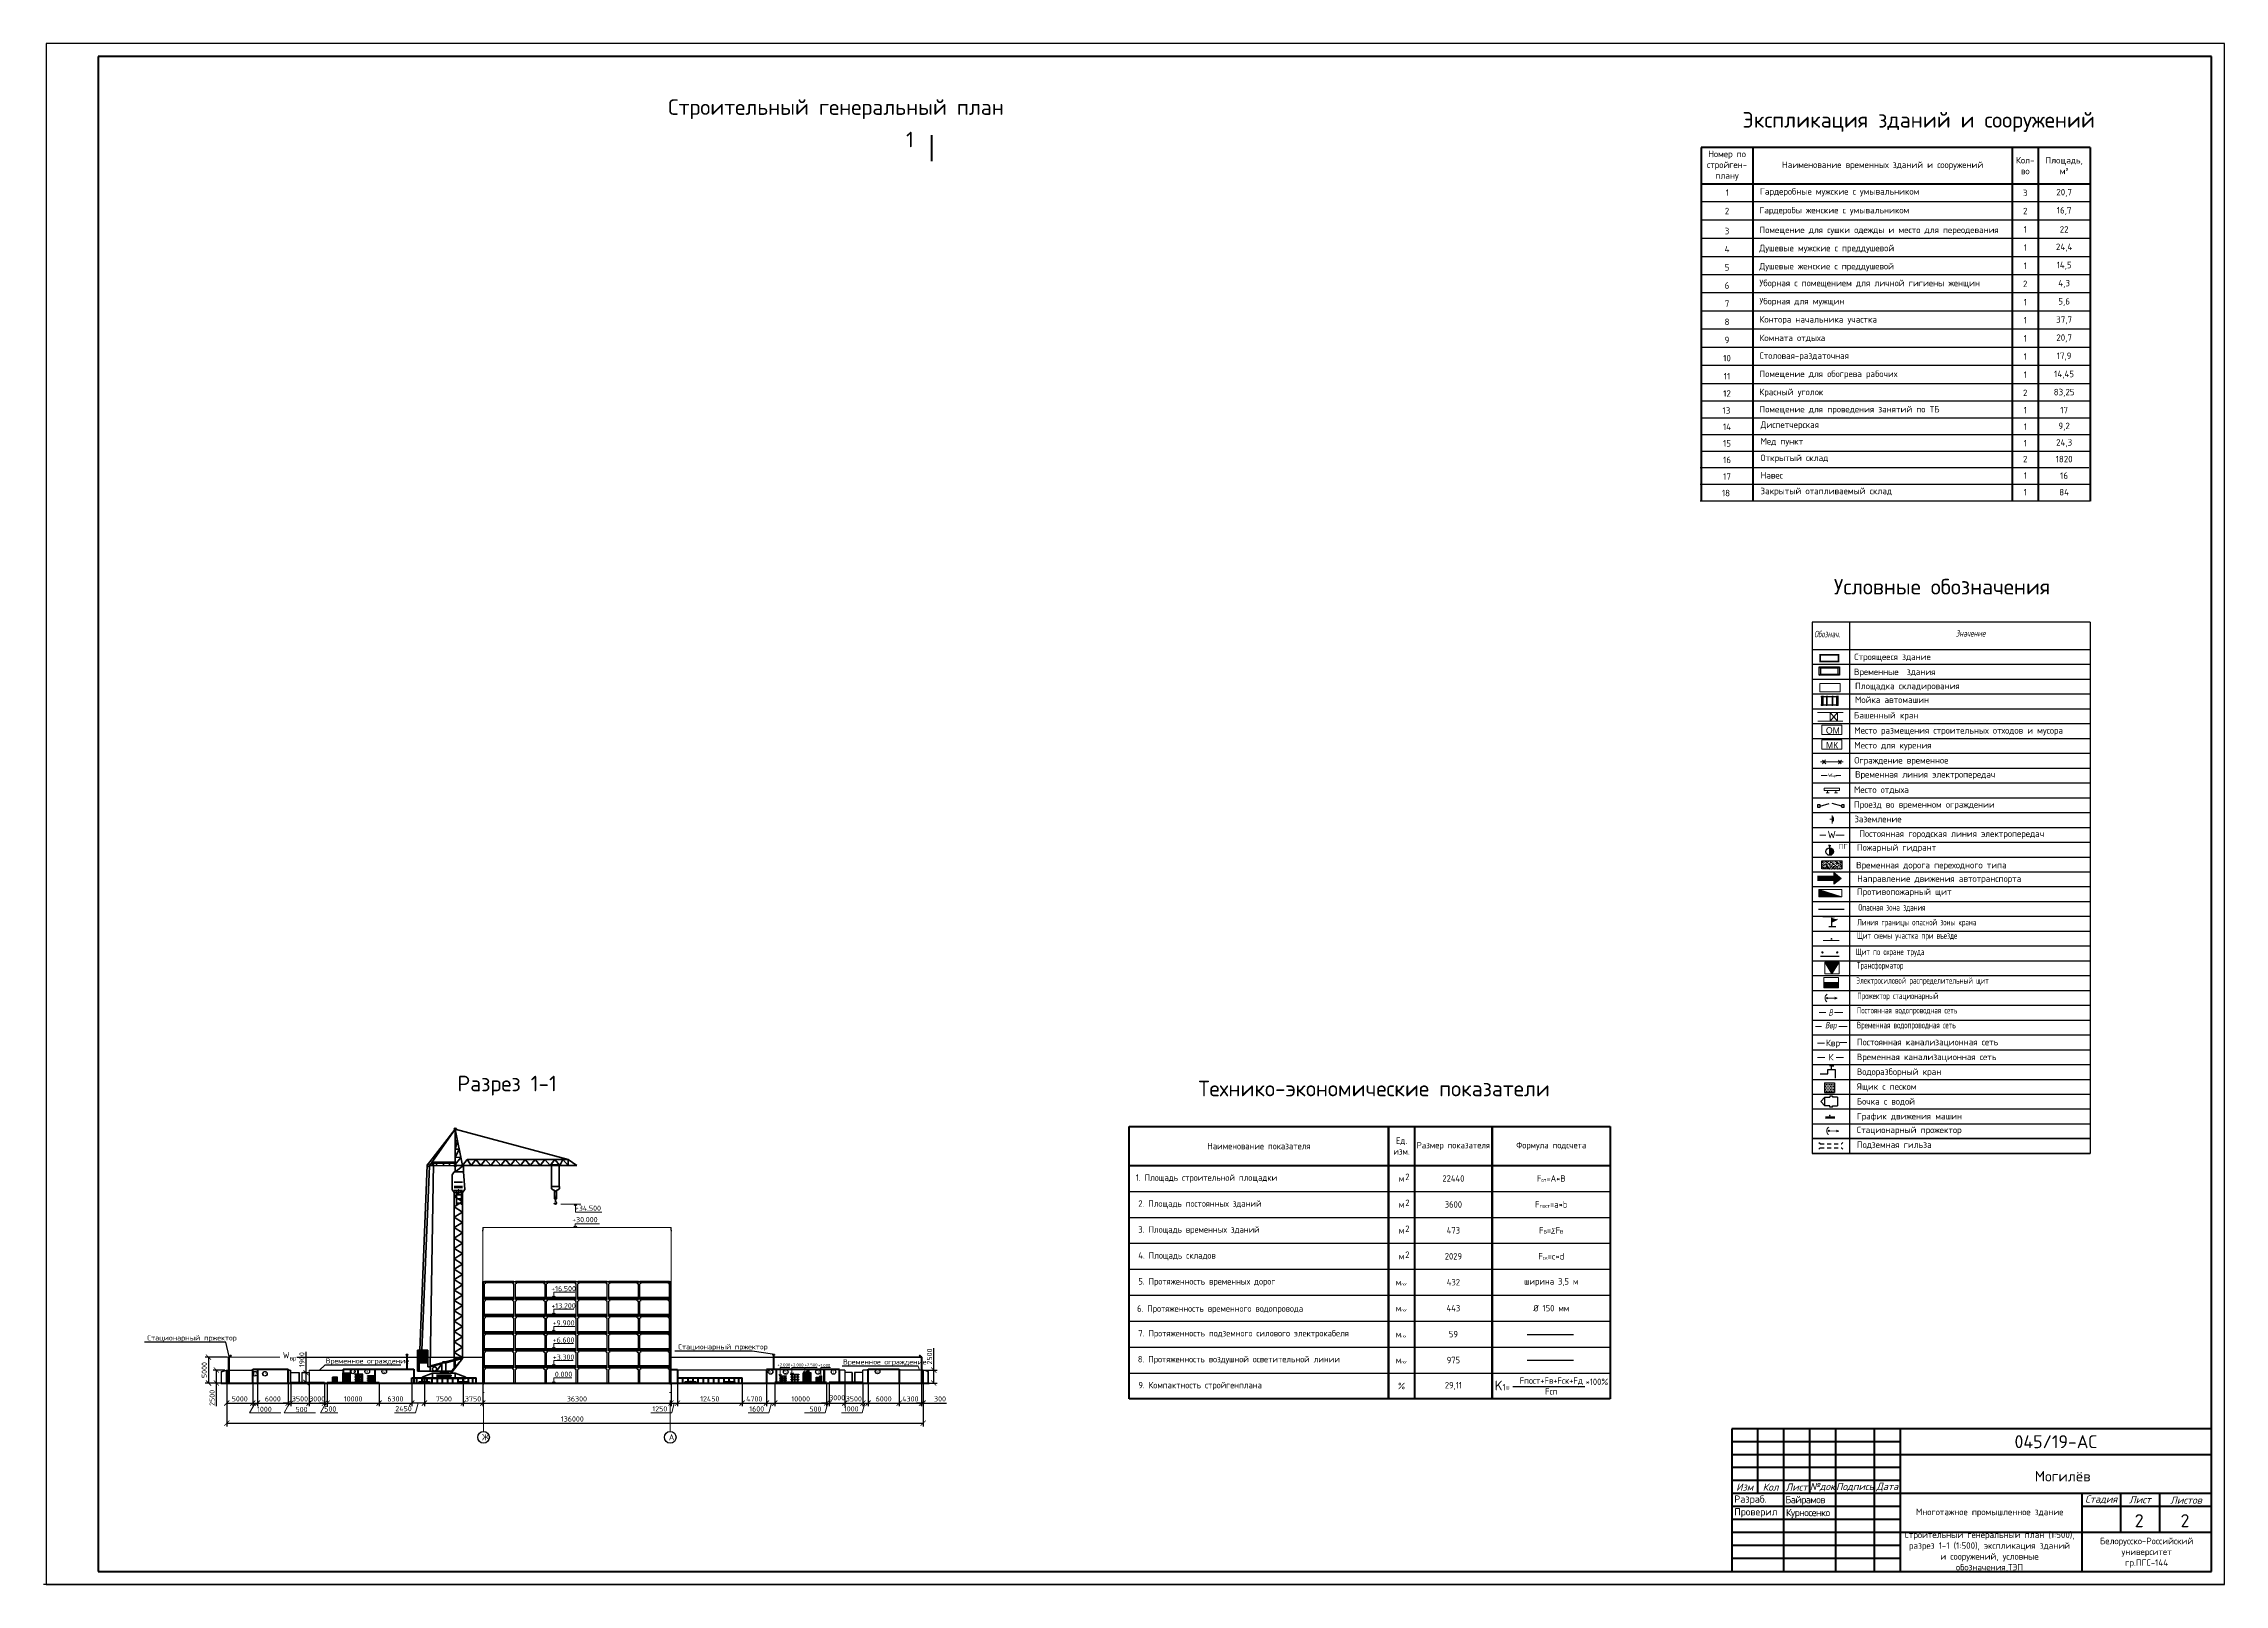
# Model space of a CAD drawing. Header units: millimetres. Extents: x -782 to 10910, y 3841 to 13237.
# Drawn here: x 8627 to 9468, y 6618 to 7212 of the extents above; entities that cross this region are included whole.
import ezdxf

# ---------------------------------------------------------------- set-up
doc = ezdxf.new("R2010")
doc.units = ezdxf.units.MM
for name, pattern in [('ACAD_ISO04W100', [30, 24, -3, 0, -3]), ('ACAD_ISO10W100', [18, 12, -3, 0, -3]), ('CENTER2', [28.575, 19.05, -3.175, 3.175, -3.175]), ('JIS_02_0.7', [1.35, 0.75, -0.6])]:
    doc.linetypes.add(name, pattern=pattern)
for name, color, linetype, lineweight in [('0.2 сетевой', 7, 'Continuous', 20), ('желтый', 2, 'Continuous', 30), ('зел', 3, 'Continuous', 30), ('красный', 1, 'Continuous', 30), ('Оbводка', 1, 'Continuous', 90), ('РАЗМЕРЫ', 181, 'Continuous', 20), ('синий', 5, 'Continuous', 30), ('текст', 6, 'Continuous', 25), ('Тонкая 0.3', 140, 'Continuous', 25), ('Узлы', 4, 'Continuous', 30), ('Фасад толст', 7, 'Continuous', 20), ('чертеж', 7, 'Continuous', 20)]:
    doc.layers.add(name, color=color, linetype=linetype, lineweight=lineweight)
for name, color, linetype in [('1', 7, 'Continuous'), ('A0-07', 30, 'Continuous'), ('Системный слой', 7, 'Continuous')]:
    doc.layers.add(name, color=color, linetype=linetype)
doc.styles.add('2.5', font='isocpeur.ttf', dxfattribs={"height": 2})
doc.styles.add('GOST-2.304_Type-B', font='GOST_Common.ttf')
doc.styles.add('Isocpeur', font='isocpeur.ttf')
doc.styles.add('SPDS', font='SPDS.shx', dxfattribs={"width": 0.8, "oblique": 12})
doc.styles.get("Standard").update_dxf_attribs({"font": 'isocpeur.ttf'})
doc.linetypes.add('SETKA', pattern='A,0.35,[136,ltypeshp.shx,S=0.1,R=0,X=0,Y=0],0.4,[136,ltypeshp.shx,S=0.1,R=180,X=0,Y=0],0.05', length=0.8)
doc.dimstyles.new('М500 стройгенп', dxfattribs={"dimtxt": 2, "dimasz": 2, "dimexe": 1.25, "dimexo": 0.625, "dimtad": 1, "dimlfac": 500, "dimtxsty": '2.5', "dimblk": 'ARCHTICK', "dimcen": 2.5, "dimadec": 0, "dimazin": 0, "dimtfac": 1, "dimtmove": 0, "dimatfit": 3, "dimfxl": 1, "dimarcsym": 0})
pattern_1 = [(0, (6485.51544, 3840.0981), (0, 0.254), []), (90, (6485.51544, 3840.0981), (-0.508, 3e-17), [0.254, -0.254]), (90, (6485.76944, 3840.0981), (-0.508, 3e-17), [-0.254, 0.254])]

msp = doc.modelspace()

# ---------------------------------------------------------------- texts
at = {"color": 7, "lineweight": 15, "style": 'SPDS', "oblique": 12, "width": 0.8}
for s, p in [('Обознач.', (9309.369399, 6983.592317)), ('Значение', (9363.985486, 6983.89646))]:
    msp.add_text(s, height=2.4999999, dxfattribs=at).set_placement(p)
at = {"color": 7, "lineweight": 15, "style": 'Isocpeur'}
for s, height, p in [('Строящееся здание', 2.49999995, (9324.816303, 6974.82098)), ('Временные  здания', 2.49999995, (9324.724939, 6969.045868)), ('Площадка складирования', 2.49999995, (9325.129918, 6963.595929)), ('Мойка автомашин', 2.49999995, (9325.129918, 6958.270649)), ('Башенный кран', 2.49999995, (9324.724939, 6952.299654)), ('Место размещения строительных отходов и мусора', 2.49999995, (9324.859719, 6946.450542)), ('Место для курения', 2.49999995, (9324.859719, 6940.736256)), ('Ограждение временное', 2.49999995, (9324.857203, 6934.935609)), ('Временная линия электропередач', 2.49999995, (9325.144151, 6929.513502)), ('Место отдыха', 2.49999995, (9324.727269, 6923.60719)), ('Проезд во временном ограждении', 2.49999995, (9324.727269, 6917.892905)), ('Заземление', 2.4999999, (9324.864417, 6912.282725)), ('Постоянная городская линия электропередач', 2.49999995, (9326.73808, 6906.643127)), ('Временная дорога переходного типа', 2.49999995, (9325.541859, 6894.532098)), ('Пожарный гидрант', 2.49999995, (9325.837275, 6901.328968)), ('Направление движения автотранспорта', 2.49999995, (9325.938811, 6889.303181)), ('Противопожарный щит', 2.49999995, (9325.847447, 6884.26355))]:
    msp.add_text(s, height=height, dxfattribs=at).set_placement(p)
at = {"color": 7, "lineweight": 25, "style": 'SPDS', "width": 0.8}
for s, p in [('Опасная зона здания ', (9326.398742, 6878.22134)), ('Линия границы опасной зоны крана', (9326.005455, 6872.514234)), ('Щит по охране труда', (9325.419317, 6861.106477)), ('Щит схемы участка при въезде', (9325.847447, 6867.346384)), ('Трансформатор', (9325.849389, 6855.858602)), ('Электросиловой распределительный щит', (9325.63748, 6850.027802)), ('Прожектор стационарный', (9325.979711, 6844.128439)), ('Постоянная водопроводная сеть', (9325.849777, 6838.572389)), ('Временная водопроводная сеть', (9325.849777, 6832.858103))]:
    msp.add_text(s, height=2.49999995, dxfattribs=at).set_placement(p)
at = {"char_height": 6, "attachment_point": 9, "style": '2.5'}
for s, width, heights, insert in [('\\A1;1', 13.55974787, [0], (8962.159851, 7172.497312)), ('\\A1;Разрез 1-1', 61.35738638, [18.189163], (8824.469738, 6806.937562))]:
    msp.add_mtext_dynamic_manual_height_columns(s, width=width, gutter_width=12.5, heights=heights, dxfattribs=dict(at, insert=insert))
at = {"style": 'Isocpeur'}
for s, insert, char_height, width, attachment_point in [('Номер по стройген-\\Pплану', (9275.757947, 7165.434254), 2.5, 20, 5), ('Наименование временных зданий и сооружений', (9335.757947, 7165.434254), 2.5, 100, 5), ('Кол-\\Pво', (9390.757947, 7165.434254), 2.5, 10, 5), ('Площадь,\\Pм²', (9405.757947, 7165.434254), 2.5, 20, 5), ('2', (9275.757947, 7147.934254), 2.5, 20, 5), ('1', (9275.897389, 7155.041878), 2.5, 20, 5), ('\\pxi1;Гардеробы женские с умывальником', (9285.757947, 7147.934254), 2.5, 100, 4), ('\\pxi1;Гардеробные мужские с умывальником', (9285.989743, 7155.156321), 2.5, 100, 4), ('3', (9390.757947, 7154.934254), 2.5, 10, 5), ('2', (9390.757947, 7147.934254), 2.5, 10, 5), ('20,7', (9405.757947, 7154.934254), 2.5, 20, 5), ('16,7', (9405.757947, 7147.934254), 2.5, 20, 5), ('3', (9275.757947, 7140.229886), 2.5, 20, 5), ('\\pxi1;Помещение для сушки одежды и место для переодевания', (9285.757947, 7140.337285), 2.5, 100, 4), ('1', (9390.757947, 7140.844407), 2.5, 10, 5), ('22', (9405.757947, 7140.844407), 2.5, 20, 5), ('4', (9275.757947, 7133.229886), 2.5, 20, 5), ('\\pxi1;Душевые мужские с преддушевой', (9285.757947, 7133.33047), 2.5, 100, 4), ('1', (9390.757947, 7133.844407), 2.5, 10, 5), ('24,4', (9405.757947, 7133.844407), 2.5, 20, 5), ('5', (9275.757947, 7126.229886), 2.5, 20, 5), ('\\pxi1;Душевые женские с преддушевой', (9285.757947, 7126.33047), 2.5, 100, 4), ('1', (9390.757947, 7126.844407), 2.5, 10, 5), ('14,5', (9405.757947, 7126.844407), 2.5, 20, 5), ('6', (9275.757947, 7119.229886), 2.5, 20, 5), ('\\pxi1;Уборная с помещением для личной гигиены женщин', (9285.757947, 7119.844407), 2.5, 100, 4), ('2', (9390.757947, 7119.844407), 2.5, 10, 5), ('4,3', (9405.757947, 7119.844407), 2.5, 20, 5), ('7', (9275.757947, 7112.229886), 2.5, 20, 5), ('8', (9275.757947, 7105.229886), 2.5, 20, 5), ('\\pxi1;Уборная для мужщин', (9285.757947, 7112.844407), 2.5, 100, 4), ('\\pxi1;Контора начальника участка', (9285.757947, 7105.844407), 2.5, 100, 4), ('1', (9390.757947, 7112.844407), 2.5, 10, 5), ('1', (9390.757947, 7105.844407), 2.5, 10, 5), ('37,7', (9405.757947, 7105.844407), 2.5, 20, 5), ('5,6', (9405.757947, 7112.844407), 2.5, 20, 5), ('9', (9275.757947, 7098.229886), 2.5, 20, 5), ('\\pi2.5;Комната отдыха', (9285.757947, 7098.844407), 2.5, 100, 4), ('1', (9390.757947, 7098.844407), 2.5, 10, 5), ('20,7', (9405.757947, 7098.844407), 2.5, 20, 5), ('10', (9275.757947, 7091.229886), 2.5, 20, 5), ('\\pxi1;Столовая-раздаточная', (9285.757947, 7091.844407), 2.5, 100, 4), ('1', (9390.757947, 7091.844407), 2.5, 10, 5), ('17,9', (9405.757947, 7091.844407), 2.5, 20, 5), ('11', (9275.757947, 7084.229886), 2.5, 20, 5), ('\\pxi1;Помещение для обогрева рабочих', (9285.757947, 7084.844407), 2.5, 100, 4), ('1', (9390.757947, 7084.844407), 2.5, 10, 5), ('14,45', (9405.757947, 7084.844407), 2.5, 20, 5), ('12', (9275.757947, 7077.580103), 2.5, 20, 5), ('Красный уголок', (9288.187927, 7077.844407), 2.5, 100, 4), ('2', (9390.757947, 7077.844407), 2.5, 10, 5), ('83,25', (9405.757947, 7077.844407), 2.5, 20, 5), ('13', (9275.52138, 7071.043696), 2.5, 20, 5), ('14', (9275.757947, 7064.760418), 2.5, 20, 5), ('\\pxi1;Помещение для проведения занятий по ТБ', (9285.757947, 7071.194623), 2.5, 100, 4), ('\\pxi1;Диспетчерская', (9286.179394, 7065.216739), 2.5, 100, 4), ('1', (9390.757947, 7071.194623), 2.5, 10, 5), ('1', (9390.757947, 7064.809144), 2.5, 10, 5), ('9,2', (9405.757947, 7064.809144), 2.5, 20, 5), ('17', (9405.757947, 7071.194623), 2.5, 20, 5), ('15', (9275.757947, 7058.374939), 2.5, 20, 5), ('\\pxi1;Мед пункт', (9286.179394, 7058.831259), 2.5, 100, 4), ('1', (9390.757947, 7058.423665), 2.5, 10, 5), ('24,3', (9405.757947, 7058.423665), 2.5, 20, 5), ('16', (9275.757947, 7051.98946), 2.5, 20, 5), ('\\pxi1;Открытый склад', (9286.179394, 7052.44578), 2.5, 100, 4), ('2', (9390.757947, 7052.31056), 2.5, 10, 5), ('1820', (9405.757947, 7052.31056), 2.5, 20, 5), ('18', (9275.3365, 7039.218501), 2.5, 20, 5), ('17', (9275.757947, 7045.60398), 2.5, 20, 5), ('\\pxi1;Закрытый отапливаемый склад', (9286.179394, 7039.674822), 2.5, 100, 4), ('\\pxi1;Навес', (9286.179394, 7046.060301), 2.5, 100, 4), ('1', (9390.757947, 7045.925081), 2.5, 10, 5), ('1', (9390.757947, 7039.539601), 2.5, 10, 5), ('84', (9405.757947, 7039.539601), 2.5, 20, 5), ('16', (9405.757947, 7045.925081), 2.5, 20, 5), ('\\pxl1,t1;Могилёв', (9403.200633, 6660.155844), 4, 70, 5)]:
    msp.add_mtext(s, dxfattribs=dict(at, insert=insert, char_height=char_height, width=width, attachment_point=attachment_point))
at = {"color": 7, "lineweight": 15, "char_height": 2.49999995, "width": 8.61904745, "attachment_point": 1, "style": 'Isocpeur'}
for s, insert in [('{\\Ftxt|c204;ОМ}', (9313.89044, 6948.953275)), ('{\\Ftxt|c204;МК}', (9313.89044, 6943.23899))]:
    msp.add_mtext(s, dxfattribs=dict(at, insert=insert))
at = {"color": 0, "attachment_point": 1, "style": 'Isocpeur'}
for s, insert, char_height, width in [('{\\fISOCPEUR|b0|i0|c204|p34;ПГ}', (9318.791547, 6903.905308), 1.87499996, 9.87012655), ('Временная канализационная сеть', (9325.810236, 6823.084869), 2.49999995, 115.63633044), ('{\\fISOCPEUR|b0|i0|c204|p34;Постоянная} {\\fISOCPEUR|b0|i0|c204|p34;канализационная} {\\fISOCPEUR|b0|i0|c204|p34;сеть}', (9325.810236, 6828.799155), 2.49999995, 115.63633044), ('Водоразборный кран', (9325.810236, 6817.370583), 2.49999995, 115.63633044), ('Ящик с песком', (9325.810236, 6811.656298), 2.49999995, 115.63633044), ('Бочка с водой', (9325.810236, 6805.942012), 2.49999995, 115.63633044), ('График движения машин', (9325.810236, 6800.227727), 2.49999995, 115.63633044), ('Стационарный прожектор', (9325.810236, 6794.952516), 2.49999995, 115.63633044), ('Подземная гильза', (9325.810236, 6789.238231), 2.49999995, 115.63633044)]:
    msp.add_mtext(s, dxfattribs=dict(at, insert=insert, char_height=char_height, width=width))
at = {"color": 7, "lineweight": 25, "char_height": 2.5, "style": 'GOST-2.304_Type-B'}
for s, insert, width, attachment_point in [('Наименование показателя', (9095.233813, 6787.4614), 100, 5), ('Ед. изм.', (9150.233813, 6787.4614), 10, 5), ('Размер показателя', (9170.233813, 6787.4614), 30, 5), ('Формула подсчета', (9207.975623, 6787.4614), 30, 5), ('\\pxi1;1. Площадь строительной площадки', (9045.233813, 6774.9614), 100, 4), ('м', (9150.233813, 6774.9614), 10, 5), ('2', (9151.686739, 6776.829389), 1.71837112, 1), ('22440', (9170.233813, 6774.9614), 120.48362117, 5), ('F{\\H0.56x;сп}=A*B', (9207.975623, 6774.9614), 120.48362117, 5), ('\\pi3.5;2. Площадь постоянных зданий', (9045.233813, 6764.9614), 100, 4), ('м', (9150.233813, 6764.9614), 10, 5), ('2', (9151.686739, 6766.829389), 1.71837112, 1), ('3600', (9170.233813, 6764.9614), 120.48362117, 5), ('F{\\H0.56x;пост}=a*b', (9207.975623, 6764.9614), 120.48362117, 5), ('\\pl3.5;3. Площадь временных зданий', (9045.233813, 6754.9614), 100, 4), ('м', (9150.233813, 6754.9614), 10, 5), ('2', (9151.686739, 6756.829389), 1.71837112, 1), ('473', (9170.233813, 6754.9614), 120.48362117, 5), ('F{\\H0.56x;В}={\\fArial|b0|i1|c0|p34;\\H0.8333x;Σ}F{\\H0.56x;В}', (9207.975623, 6754.9614), 120.48362117, 5), ('\\pl3.5;4. Площадь складов', (9045.233813, 6744.9614), 100, 4), ('м', (9150.233813, 6744.9614), 10, 5), ('2', (9151.686739, 6746.829389), 1.71837112, 1), ('2029', (9170.233813, 6744.9614), 120.48362117, 5), ('F{\\H0.56x;ск}=c*d', (9207.975623, 6744.9614), 120.48362117, 5), ('\\pi3.5;5. Протяженность временных дорог', (9045.233813, 6734.9614), 100, 4), ('ширина 3,5 м', (9207.975623, 6734.9614), 120.48362117, 5), ('м{\\H0.4x;пог}', (9150.233813, 6734.9614), 10, 5), ('432', (9170.233813, 6734.9614), 120.48362117, 5), ('\\pl3;6. Протяженность временного водопровода', (9045.233813, 6724.480897), 100, 4), ('м{\\H0.4x;пог}', (9150.233813, 6724.9614), 10, 5), ('443', (9170.233813, 6724.9614), 120.48362117, 5), ('%%C 150 мм', (9207.975623, 6724.9614), 120.48362117, 5), ('\\pl3.5;7. Протяженность подземного силового электрокабеля', (9045.233813, 6714.9614), 100, 4), ('м{\\H0.4x;пог}', (9150.233813, 6714.9614), 10, 5), ('59', (9170.233813, 6714.9614), 120.48362117, 5), ('\\pl3.3;8. Протяженность воздушной осветительной линии', (9045.233813, 6704.9614), 100, 4), ('м{\\H0.4x;пог}', (9150.233813, 6704.9614), 10, 5), ('975', (9170.233813, 6704.9614), 120.48362117, 5), ('\\pl3.5;9. Компактность стройгенплана', (9045.233813, 6694.9614), 100, 4), ('%', (9150.233813, 6694.9614), 10, 5), ('29,11', (9170.233813, 6694.9614), 120.48362117, 5), ('Fпост+Fв+Fск+Fд\\PFсп', (9207.975623, 6694.9614), 45.48362117, 5), ('\\pxl1;               *100%', (9218.707318, 6696.573358), 11.14076285, 4)]:
    msp.add_mtext(s, dxfattribs=dict(at, insert=insert, width=width, attachment_point=attachment_point))
at = {"lineweight": 40, "width": 15.99997333, "attachment_point": 5, "style": 'Isocpeur'}
for s, insert, char_height in [('+34.500', (8836.477502, 6763.495415), 2), ('+30.000', (8835.30025, 6759.098587), 2), ('+16.500', (8827.082412, 6732.480918), 2), ('+13.200', (8827.082412, 6725.880918), 2), ('+9.900', (8827.082412, 6719.280918), 2), ('+6.600', (8827.082412, 6712.680918), 2), ('+3.300', (8827.082412, 6706.080918), 2), ('+2.000', (8912.013311, 6703.104624), 1.199998), ('+2.000', (8917.147025, 6703.104624), 1.199998), ('+2.500', (8922.520871, 6703.084494), 1.199998), ('+1.000', (8927.604792, 6702.870093), 1.199998), ('12', (8708.078268, 6699.725641), 1.199998), ('15', (8711.910651, 6699.725641), 1.199998), ('13', (8745.756815, 6700.606323), 1.199998), ('9', (8751.356815, 6700.606323), 1.199998), ('12', (8757.880588, 6700.606323), 1.199998), ('0.000', (8827.082412, 6699.480918), 2), ('10', (8906.926907, 6700.406323), 1.199998), ('5', (8912.756815, 6700.406323), 1.199998), ('1', (8925.156815, 6700.406323), 1.199998), ('1', (8931.156815, 6700.406323), 1.199998), ('8', (8948.156815, 6700.606323), 1.199998)]:
    msp.add_mtext(s, dxfattribs=dict(at, insert=insert, char_height=char_height))
at = {"lineweight": 25, "char_height": 2, "attachment_point": 1, "style": 'Isocpeur'}
for s, insert in [('Стационарный пржектор', (8666.539644, 6714.52928)), ('Временное ограждение', (8735.307119, 6705.631824)), ('Стационарный пржектор', (8871.266446, 6711.086639)), ('Временное ограждение', (8934.820238, 6705.248511))]:
    msp.add_mtext_dynamic_manual_height_columns(s, width=33.70747748, gutter_width=12.5, heights=[0], dxfattribs=dict(at, insert=insert))
at = {"color": 7, "lineweight": 25, "insert": (9186.204656, 6696.980428), "char_height": 2.5, "attachment_point": 1, "style": 'GOST-2.304_Type-B'}
msp.add_mtext('{\\H1.5x;K}1=', dxfattribs=at)
at = {"lineweight": 70}
for s, insert, char_height, width, attachment_point in [('045/19-АС', (9402.561216, 6673.477476), 5, 119.99999904, 5), ('Разраб.', (9278.55113, 6650.977476), 2.8, 19.01008492, 4), ('{\\fISOCPEUR|b0|i1|c204|p34;Изм}', (9282.561216, 6655.977476), 2.8, 10, 5), ('{\\fISOCPEUR|b0|i1|c204|p34;Кол}', (9292.561216, 6655.977476), 2.8, 9.99999904, 5), ('{\\fISOCPEUR|b0|i1|c204|p34;Лист}', (9302.561216, 6655.977476), 2.8, 10.00000096, 5), ('{\\T0.9;Байрамов}', (9298.262477, 6650.765711), 2.8, 20.01008492, 4), ('{\\fISOCPEUR|b0|i1|c204|p34;№док}', (9312.561216, 6655.977476), 2.8, 9.99999904, 5), ('{\\fISOCPEUR|b0|i1|c204|p34;Подпись}', (9325.061215, 6655.977476), 2.8, 15, 5), ('{\\fISOCPEUR|b0|i1|c204|p34;Дата}', (9337.561216, 6655.977476), 2.8, 10.00000096, 5), ('{\\fISOCPEUR|b0|i1|c204|p34;Стадия}', (9420.05113, 6651.150831), 2.8, 15, 5), ('{\\fISOCPEUR|b0|i1|c204|p34;Лист}', (9435.05113, 6651.150831), 2.8, 15, 5), ('{\\fISOCPEUR|b0|i1|c204|p34;Листов}', (9452.780107, 6650.950205), 2.8, 14.03226152, 5), ('Проверил', (9278.551129, 6646.064154), 2.8, 19.01008643, 4), ('{\\T0.9;Курносенко}', (9298.475163, 6645.778589), 2.8, 20.01008492, 4), ('\\pxl1,t1;Многотажное промышленное здание', (9375.794494, 6646.061455), 2.5, 70, 5), ('2', (9434.702466, 6643.030218), 5, 12.51359585, 5), ('2', (9452.365261, 6643.030218), 5, 12.51359585, 5), ('\\pxl1,t1;Строительный генеральный план (1:500),\\Pразрез 1-1 (1:500), экспликация зданий и сооружений, условные обозначения,ТЭП', (9375.718658, 6631.053733), 2.5, 66.31488357, 5), ('Белорусско-Российский университет\\Pгр.ПГС-144', (9437.573913, 6630.691207), 2.5, 49.27761271, 5)]:
    msp.add_mtext(s, dxfattribs=dict(at, insert=insert, char_height=char_height, width=width, attachment_point=attachment_point))
at = {"layer": '1'}
for s, insert, char_height, width, attachment_point, style in [('Строительный генеральный план', (8932.119029, 7191.007623), 6, 159.67531888, 2, 'Isocpeur'), ('Экспликация зданий и сооружений', (9349.691126, 7186.101343), 6, 159.67531888, 2, 'Isocpeur'), ('{\\fISOCPEUR|b0|i0|c204|p34;Условные обозначения}', (9358.685674, 7006.10617), 6, 159.67531888, 2, 'Isocpeur'), ('Технико-экономические показатели', (9139.662539, 6812.637605), 6, 159.67531888, 2, 'Isocpeur'), ('\\A1;W{\\H0.7x;\\S^ вр;}', (8718.815132, 6708.042815), 2.4, 419.40066961, 1, 'GOST-2.304_Type-B'), ('Ж', (8795.642654, 6676.381518), 2.399996, 335.51997649, 1, 'Isocpeur'), ('А', (8867.642654, 6676.381518), 2.399996, 335.51997649, 1, 'Isocpeur')]:
    msp.add_mtext(s, dxfattribs=dict(at, insert=insert, char_height=char_height, width=width, attachment_point=attachment_point, style=style))
at = {"layer": '1', "lineweight": 25, "char_height": 1.199998, "width": 335.51997649, "attachment_point": 1, "style": 'Isocpeur'}
for s, insert in [('КР', (8738.081337, 6697.996237)), ('П', (8742.72499, 6698.889672)), ('Б', (8748.42296, 6698.596237)), ('К', (8752.179978, 6698.996236)), ('К', (8911.189374, 6698.523418)), ('Б', (8915.481337, 6698.596237)), ('П', (8920.081337, 6698.636237)), ('КР', (8924.681337, 6697.996237))]:
    msp.add_mtext(s, dxfattribs=dict(at, insert=insert))
at = {"layer": 'зел', "char_height": 2.49999995, "width": 23.08749954, "attachment_point": 1, "style": 'Isocpeur'}
for s, insert in [('{\\fISOCPEUR|b0|i0|c204|p34;Квр}', (9313.887722, 6828.456527)), ('{\\fISOCPEUR|b0|i0|c204|p34;К}', (9314.882657, 6822.949344))]:
    msp.add_mtext(s, dxfattribs=dict(at, insert=insert))
at = {"layer": 'синий', "color": 0, "width": 3099.999938, "attachment_point": 1, "style": 'Isocpeur'}
for s, insert, char_height in [('{\\C1;W\\fISOCPEUR|b0|i0|c204|p34;\\H0.6667x;вр}', (9314.670795, 6931.211833), 1.4285714), ('{\\C1;W}', (9314.53825, 6908.996939), 2.8571428)]:
    msp.add_mtext(s, dxfattribs=dict(at, insert=insert, char_height=char_height))
at = {"layer": 'чертеж', "color": 5, "lineweight": 15, "style": 'SPDS', "oblique": 12, "width": 0.8}
for s, height, p in [('В', 2.5, (9314.903684, 6837.661203)), ('Ввр', 2.4999999, (9313.569975, 6832.824299))]:
    msp.add_text(s, height=height, dxfattribs=at).set_placement(p)

# ---------------------------------------------------------------- blocks, each defined once
blk = doc.blocks.new('_ArchTick')
at = {"color": 0, "linetype": 'ByBlock', "const_width": 0.15}
blk.add_lwpolyline([(-0.5, -0.5), (0.5, 0.5)], dxfattribs=at)
blk = doc.blocks.new('*D230')
at = {"color": 0, "lineweight": -2, "transparency": 16777216}
for p, q in [((8696.48, 6701.1), (8691.91, 6701.1)), ((8696.48, 6696.1), (8691.91, 6696.1)), ((8693.16, 6701.1), (8693.16, 6696.1)), ((8693.16, 6696.1), (8693.16, 6687.15))]:
    blk.add_line(p, q, dxfattribs=at)
at = {"layer": 'Defpoints', "color": 0, "lineweight": 25, "transparency": 16777216}
for p in [(8693.16, 6701.1), (8697.1, 6701.1), (8697.1, 6696.1)]:
    blk.add_point(p, dxfattribs=at)
at = {"color": 0, "lineweight": -2, "transparency": 16777216, "xscale": 2, "yscale": 2, "zscale": 2}
for p, rotation in [((8693.16, 6701.1), 90), ((8693.16, 6696.1), 270)]:
    blk.add_blockref('_ArchTick', p, dxfattribs=dict(at, rotation=rotation))
at = {"color": 0, "lineweight": 20, "transparency": 16777216, "insert": (8691.54, 6690.38), "char_height": 2, "attachment_point": 5, "rotation": 90, "style": '2.5'}
blk.add_mtext('2500', dxfattribs=at)
blk = doc.blocks.new('*D231')
at = {"color": 0, "lineweight": -2, "transparency": 16777216}
for p, q in [((8697.3, 6706.1), (8688.9, 6706.1)), ((8690.15, 6706.1), (8690.15, 6696.1)), ((8697.41, 6696.1), (8688.9, 6696.1))]:
    blk.add_line(p, q, dxfattribs=at)
at = {"layer": 'Defpoints', "color": 0, "lineweight": 25, "transparency": 16777216}
for p in [(8697.93, 6706.1), (8690.15, 6696.1), (8698.04, 6696.1)]:
    blk.add_point(p, dxfattribs=at)
at = {"color": 0, "lineweight": -2, "transparency": 16777216, "xscale": 2, "yscale": 2, "zscale": 2}
for p, rotation in [((8690.15, 6706.1), 90), ((8690.15, 6696.1), 270)]:
    blk.add_blockref('_ArchTick', p, dxfattribs=dict(at, rotation=rotation))
at = {"color": 0, "lineweight": 20, "transparency": 16777216, "insert": (8688.52, 6701.1), "char_height": 2, "attachment_point": 5, "rotation": 90, "style": '2.5'}
blk.add_mtext('5000', dxfattribs=at)
blk = doc.blocks.new('*D232')
at = {"color": 0, "lineweight": -2, "transparency": 16777216}
for p, q in [((8697.2, 6695.48), (8697.2, 6687.12)), ((8707.2, 6695.48), (8707.2, 6687.12)), ((8697.2, 6688.37), (8707.2, 6688.37))]:
    blk.add_line(p, q, dxfattribs=at)
at = {"layer": 'Defpoints', "color": 0, "lineweight": 25, "transparency": 16777216}
for p in [(8697.2, 6696.1), (8707.2, 6696.1), (8707.2, 6688.37)]:
    blk.add_point(p, dxfattribs=at)
at = {"color": 0, "lineweight": -2, "transparency": 16777216, "xscale": 2, "yscale": 2, "zscale": 2, "rotation": 180}
blk.add_blockref('_ArchTick', (8697.2, 6688.37), dxfattribs=at)
at = {"color": 0, "lineweight": -2, "transparency": 16777216, "xscale": 2, "yscale": 2, "zscale": 2}
blk.add_blockref('_ArchTick', (8707.2, 6688.37), dxfattribs=at)
at = {"color": 0, "lineweight": 20, "transparency": 16777216, "insert": (8702.2, 6689.99), "char_height": 2, "attachment_point": 5, "style": '2.5'}
blk.add_mtext('5000', dxfattribs=at)
blk = doc.blocks.new('*D233')
at = {"color": 0, "lineweight": -2, "transparency": 16777216}
for p, q in [((8707.2, 6695.48), (8707.2, 6687.12)), ((8709, 6695.48), (8709, 6687.12)), ((8707.2, 6688.37), (8709, 6688.37))]:
    blk.add_line(p, q, dxfattribs=at)
at = {"layer": 'Defpoints', "color": 0, "lineweight": 25, "transparency": 16777216}
for p in [(8707.2, 6696.1), (8709, 6696.1), (8709, 6688.37)]:
    blk.add_point(p, dxfattribs=at)
at = {"color": 0, "lineweight": -2, "transparency": 16777216, "xscale": 2, "yscale": 2, "zscale": 2, "rotation": 180}
blk.add_blockref('_ArchTick', (8707.2, 6688.37), dxfattribs=at)
at = {"color": 0, "lineweight": -2, "transparency": 16777216, "xscale": 2, "yscale": 2, "zscale": 2}
blk.add_blockref('_ArchTick', (8709, 6688.37), dxfattribs=at)
at = {"color": 0, "lineweight": 20, "transparency": 16777216, "insert": (8711.71, 6685.98), "char_height": 2, "attachment_point": 5, "style": '2.5'}
blk.add_mtext('1000', dxfattribs=at)
blk = doc.blocks.new('*D234')
at = {"color": 0, "lineweight": -2, "transparency": 16777216}
for p, q in [((8709, 6695.48), (8709, 6687.12)), ((8720.91, 6695.48), (8720.91, 6687.12)), ((8709, 6688.37), (8720.91, 6688.37))]:
    blk.add_line(p, q, dxfattribs=at)
at = {"layer": 'Defpoints', "color": 0, "lineweight": 25, "transparency": 16777216}
for p in [(8709, 6696.1), (8720.91, 6696.1), (8720.91, 6688.37)]:
    blk.add_point(p, dxfattribs=at)
at = {"color": 0, "lineweight": -2, "transparency": 16777216, "xscale": 2, "yscale": 2, "zscale": 2, "rotation": 180}
blk.add_blockref('_ArchTick', (8709, 6688.37), dxfattribs=at)
at = {"color": 0, "lineweight": -2, "transparency": 16777216, "xscale": 2, "yscale": 2, "zscale": 2}
blk.add_blockref('_ArchTick', (8720.91, 6688.37), dxfattribs=at)
at = {"color": 0, "lineweight": 20, "transparency": 16777216, "insert": (8714.96, 6689.99), "char_height": 2, "attachment_point": 5, "style": '2.5'}
blk.add_mtext('6000', dxfattribs=at)
blk = doc.blocks.new('*D235')
at = {"color": 0, "lineweight": -2, "transparency": 16777216}
for p, q in [((8721.92, 6695.48), (8721.92, 6687.12)), ((8728.92, 6695.68), (8728.92, 6687.12)), ((8721.92, 6688.37), (8728.92, 6688.37))]:
    blk.add_line(p, q, dxfattribs=at)
at = {"layer": 'Defpoints', "color": 0, "lineweight": 25, "transparency": 16777216}
for p in [(8721.92, 6696.1), (8728.92, 6696.3), (8728.92, 6688.37)]:
    blk.add_point(p, dxfattribs=at)
at = {"color": 0, "lineweight": -2, "transparency": 16777216, "xscale": 2, "yscale": 2, "zscale": 2, "rotation": 180}
blk.add_blockref('_ArchTick', (8721.92, 6688.37), dxfattribs=at)
at = {"color": 0, "lineweight": -2, "transparency": 16777216, "xscale": 2, "yscale": 2, "zscale": 2}
blk.add_blockref('_ArchTick', (8728.92, 6688.37), dxfattribs=at)
at = {"color": 0, "lineweight": 20, "transparency": 16777216, "insert": (8725.42, 6689.99), "char_height": 2, "attachment_point": 5, "style": '2.5'}
blk.add_mtext('3500', dxfattribs=at)
blk = doc.blocks.new('*D226')
at = {"color": 0, "lineweight": -2, "transparency": 16777216}
for p, q in [((8720.91, 6695.48), (8720.91, 6687.12)), ((8721.92, 6695.48), (8721.92, 6687.12)), ((8720.91, 6688.37), (8718.91, 6688.37)), ((8720.91, 6688.37), (8721.92, 6688.37)), ((8721.92, 6688.37), (8723.92, 6688.37))]:
    blk.add_line(p, q, dxfattribs=at)
at = {"layer": 'Defpoints', "color": 0, "lineweight": 25, "transparency": 16777216}
for p in [(8720.91, 6696.1), (8721.92, 6696.1), (8721.92, 6688.37)]:
    blk.add_point(p, dxfattribs=at)
at = {"color": 0, "lineweight": -2, "transparency": 16777216, "xscale": 2, "yscale": 2, "zscale": 2}
blk.add_blockref('_ArchTick', (8720.91, 6688.37), dxfattribs=at)
at = {"color": 0, "lineweight": -2, "transparency": 16777216, "xscale": 2, "yscale": 2, "zscale": 2, "rotation": 180}
blk.add_blockref('_ArchTick', (8721.92, 6688.37), dxfattribs=at)
at = {"color": 0, "lineweight": 20, "transparency": 16777216, "insert": (8726.02, 6685.91), "char_height": 2, "attachment_point": 5, "style": '2.5'}
blk.add_mtext('500', dxfattribs=at)
blk = doc.blocks.new('*D236')
at = {"color": 0, "lineweight": -2, "transparency": 16777216}
for p, q in [((8728.92, 6695.68), (8728.92, 6687.12)), ((8734.92, 6695.68), (8734.92, 6687.12)), ((8728.92, 6688.37), (8734.92, 6688.37))]:
    blk.add_line(p, q, dxfattribs=at)
at = {"layer": 'Defpoints', "color": 0, "lineweight": 25, "transparency": 16777216}
for p in [(8728.92, 6696.3), (8734.92, 6696.3), (8734.92, 6688.37)]:
    blk.add_point(p, dxfattribs=at)
at = {"color": 0, "lineweight": -2, "transparency": 16777216, "xscale": 2, "yscale": 2, "zscale": 2, "rotation": 180}
blk.add_blockref('_ArchTick', (8728.92, 6688.37), dxfattribs=at)
at = {"color": 0, "lineweight": -2, "transparency": 16777216, "xscale": 2, "yscale": 2, "zscale": 2}
blk.add_blockref('_ArchTick', (8734.92, 6688.37), dxfattribs=at)
at = {"color": 0, "lineweight": 20, "transparency": 16777216, "insert": (8732.06, 6689.99), "char_height": 2, "attachment_point": 5, "style": '2.5'}
blk.add_mtext('3000', dxfattribs=at)
blk = doc.blocks.new('*D237')
at = {"color": 0, "lineweight": -2, "transparency": 16777216}
for p, q in [((8734.92, 6695.48), (8734.92, 6687.12)), ((8735.92, 6695.48), (8735.92, 6687.12)), ((8734.92, 6688.37), (8732.92, 6688.37)), ((8734.92, 6688.37), (8735.92, 6688.37)), ((8735.92, 6688.37), (8737.92, 6688.37))]:
    blk.add_line(p, q, dxfattribs=at)
at = {"layer": 'Defpoints', "color": 0, "lineweight": 25, "transparency": 16777216}
for p in [(8734.92, 6696.1), (8735.92, 6696.1), (8735.92, 6688.37)]:
    blk.add_point(p, dxfattribs=at)
at = {"color": 0, "lineweight": -2, "transparency": 16777216, "xscale": 2, "yscale": 2, "zscale": 2}
blk.add_blockref('_ArchTick', (8734.92, 6688.37), dxfattribs=at)
at = {"color": 0, "lineweight": -2, "transparency": 16777216, "xscale": 2, "yscale": 2, "zscale": 2, "rotation": 180}
blk.add_blockref('_ArchTick', (8735.92, 6688.37), dxfattribs=at)
at = {"color": 0, "lineweight": 20, "transparency": 16777216, "insert": (8737.12, 6686.09), "char_height": 2, "attachment_point": 5, "style": '2.5'}
blk.add_mtext('500', dxfattribs=at)
blk = doc.blocks.new('*D238')
at = {"color": 0, "lineweight": -2, "transparency": 16777216}
for p, q in [((8735.92, 6695.48), (8735.92, 6687.12)), ((8755.92, 6695.48), (8755.92, 6687.12)), ((8735.92, 6688.37), (8755.92, 6688.37))]:
    blk.add_line(p, q, dxfattribs=at)
at = {"layer": 'Defpoints', "color": 0, "lineweight": 25, "transparency": 16777216}
for p in [(8735.92, 6696.1), (8755.92, 6696.1), (8755.92, 6688.37)]:
    blk.add_point(p, dxfattribs=at)
at = {"color": 0, "lineweight": -2, "transparency": 16777216, "xscale": 2, "yscale": 2, "zscale": 2, "rotation": 180}
blk.add_blockref('_ArchTick', (8735.92, 6688.37), dxfattribs=at)
at = {"color": 0, "lineweight": -2, "transparency": 16777216, "xscale": 2, "yscale": 2, "zscale": 2}
blk.add_blockref('_ArchTick', (8755.92, 6688.37), dxfattribs=at)
at = {"color": 0, "lineweight": 20, "transparency": 16777216, "insert": (8745.92, 6689.99), "char_height": 2, "attachment_point": 5, "style": '2.5'}
blk.add_mtext('10000', dxfattribs=at)
blk = doc.blocks.new('*D239')
at = {"color": 0, "lineweight": -2, "transparency": 16777216}
for p, q in [((8755.92, 6695.48), (8755.92, 6687.12)), ((8768.52, 6695.48), (8768.52, 6687.12)), ((8755.92, 6688.37), (8768.52, 6688.37))]:
    blk.add_line(p, q, dxfattribs=at)
at = {"layer": 'Defpoints', "color": 0, "lineweight": 25, "transparency": 16777216}
for p in [(8755.92, 6696.1), (8768.52, 6696.1), (8768.52, 6688.37)]:
    blk.add_point(p, dxfattribs=at)
at = {"color": 0, "lineweight": -2, "transparency": 16777216, "xscale": 2, "yscale": 2, "zscale": 2, "rotation": 180}
blk.add_blockref('_ArchTick', (8755.92, 6688.37), dxfattribs=at)
at = {"color": 0, "lineweight": -2, "transparency": 16777216, "xscale": 2, "yscale": 2, "zscale": 2}
blk.add_blockref('_ArchTick', (8768.52, 6688.37), dxfattribs=at)
at = {"color": 0, "lineweight": 20, "transparency": 16777216, "insert": (8762.22, 6689.99), "char_height": 2, "attachment_point": 5, "style": '2.5'}
blk.add_mtext('6300', dxfattribs=at)
blk = doc.blocks.new('*D240')
at = {"color": 0, "lineweight": -2, "transparency": 16777216}
for p, q in [((8768.52, 6695.48), (8768.52, 6687.12)), ((8773.42, 6696.04), (8773.42, 6687.12)), ((8773.42, 6688.37), (8768.52, 6688.37))]:
    blk.add_line(p, q, dxfattribs=at)
at = {"layer": 'Defpoints', "color": 0, "lineweight": 25, "transparency": 16777216}
for p in [(8768.52, 6696.1), (8773.42, 6696.66), (8768.52, 6688.37)]:
    blk.add_point(p, dxfattribs=at)
at = {"color": 0, "lineweight": -2, "transparency": 16777216, "xscale": 2, "yscale": 2, "zscale": 2, "rotation": 180}
blk.add_blockref('_ArchTick', (8768.52, 6688.37), dxfattribs=at)
at = {"color": 0, "lineweight": -2, "transparency": 16777216, "xscale": 2, "yscale": 2, "zscale": 2}
blk.add_blockref('_ArchTick', (8773.42, 6688.37), dxfattribs=at)
at = {"color": 0, "lineweight": 20, "transparency": 16777216, "insert": (8765.37, 6686.23), "char_height": 2, "attachment_point": 5, "style": '2.5'}
blk.add_mtext('2450', dxfattribs=at)
blk = doc.blocks.new('*D241')
at = {"color": 0, "lineweight": -2, "transparency": 16777216}
for p, q in [((8773.42, 6696.04), (8773.42, 6687.12)), ((8788.42, 6696.04), (8788.42, 6687.12)), ((8773.42, 6688.37), (8788.42, 6688.37))]:
    blk.add_line(p, q, dxfattribs=at)
at = {"layer": 'Defpoints', "color": 0, "lineweight": 25, "transparency": 16777216}
for p in [(8773.42, 6696.66), (8788.42, 6696.66), (8788.42, 6688.37)]:
    blk.add_point(p, dxfattribs=at)
at = {"color": 0, "lineweight": -2, "transparency": 16777216, "xscale": 2, "yscale": 2, "zscale": 2, "rotation": 180}
blk.add_blockref('_ArchTick', (8773.42, 6688.37), dxfattribs=at)
at = {"color": 0, "lineweight": -2, "transparency": 16777216, "xscale": 2, "yscale": 2, "zscale": 2}
blk.add_blockref('_ArchTick', (8788.42, 6688.37), dxfattribs=at)
at = {"color": 0, "lineweight": 20, "transparency": 16777216, "insert": (8780.92, 6689.99), "char_height": 2, "attachment_point": 5, "style": '2.5'}
blk.add_mtext('7500', dxfattribs=at)
blk = doc.blocks.new('*D242')
at = {"color": 0, "lineweight": -2, "transparency": 16777216}
for p, q in [((8788.42, 6696.04), (8788.42, 6687.12)), ((8795.92, 6696.04), (8795.92, 6687.12)), ((8788.42, 6688.37), (8795.92, 6688.37))]:
    blk.add_line(p, q, dxfattribs=at)
at = {"layer": 'Defpoints', "color": 0, "lineweight": 25, "transparency": 16777216}
for p in [(8788.42, 6696.66), (8795.92, 6696.66), (8795.92, 6688.37)]:
    blk.add_point(p, dxfattribs=at)
at = {"color": 0, "lineweight": -2, "transparency": 16777216, "xscale": 2, "yscale": 2, "zscale": 2, "rotation": 180}
blk.add_blockref('_ArchTick', (8788.42, 6688.37), dxfattribs=at)
at = {"color": 0, "lineweight": -2, "transparency": 16777216, "xscale": 2, "yscale": 2, "zscale": 2}
blk.add_blockref('_ArchTick', (8795.92, 6688.37), dxfattribs=at)
at = {"color": 0, "lineweight": 20, "transparency": 16777216, "insert": (8792.17, 6689.99), "char_height": 2, "attachment_point": 5, "style": '2.5'}
blk.add_mtext('3750', dxfattribs=at)
blk = doc.blocks.new('*D227')
at = {"color": 0, "lineweight": -2, "transparency": 16777216}
for p, q in [((8795.92, 6695.48), (8795.92, 6687.12)), ((8868.52, 6695.48), (8868.52, 6687.12)), ((8795.92, 6688.37), (8868.52, 6688.37))]:
    blk.add_line(p, q, dxfattribs=at)
at = {"layer": 'Defpoints', "color": 0, "lineweight": 25, "transparency": 16777216}
for p in [(8795.92, 6696.1), (8868.52, 6696.1), (8868.52, 6688.37)]:
    blk.add_point(p, dxfattribs=at)
at = {"color": 0, "lineweight": -2, "transparency": 16777216, "xscale": 2, "yscale": 2, "zscale": 2, "rotation": 180}
blk.add_blockref('_ArchTick', (8795.92, 6688.37), dxfattribs=at)
at = {"color": 0, "lineweight": -2, "transparency": 16777216, "xscale": 2, "yscale": 2, "zscale": 2}
blk.add_blockref('_ArchTick', (8868.52, 6688.37), dxfattribs=at)
at = {"color": 0, "lineweight": 20, "transparency": 16777216, "insert": (8832.22, 6689.99), "char_height": 2, "attachment_point": 5, "style": '2.5'}
blk.add_mtext('36300', dxfattribs=at)
blk = doc.blocks.new('*D243')
at = {"color": 0, "lineweight": -2, "transparency": 16777216}
for p, q in [((8868.52, 6695.48), (8868.52, 6687.12)), ((8871.02, 6695.48), (8871.02, 6687.12)), ((8868.52, 6688.37), (8871.02, 6688.37))]:
    blk.add_line(p, q, dxfattribs=at)
at = {"layer": 'Defpoints', "color": 0, "lineweight": 25, "transparency": 16777216}
for p in [(8868.52, 6696.1), (8871.02, 6696.1), (8871.02, 6688.37)]:
    blk.add_point(p, dxfattribs=at)
at = {"color": 0, "lineweight": -2, "transparency": 16777216, "xscale": 2, "yscale": 2, "zscale": 2, "rotation": 180}
blk.add_blockref('_ArchTick', (8868.52, 6688.37), dxfattribs=at)
at = {"color": 0, "lineweight": -2, "transparency": 16777216, "xscale": 2, "yscale": 2, "zscale": 2}
blk.add_blockref('_ArchTick', (8871.02, 6688.37), dxfattribs=at)
at = {"color": 0, "lineweight": 20, "transparency": 16777216, "insert": (8864.21, 6686.14), "char_height": 2, "attachment_point": 5, "style": '2.5'}
blk.add_mtext('1250', dxfattribs=at)
blk = doc.blocks.new('*D244')
at = {"color": 0, "lineweight": -2, "transparency": 16777216}
for p, q in [((8871.02, 6695.48), (8871.02, 6687.12)), ((8895.92, 6695.48), (8895.92, 6687.12)), ((8871.02, 6688.37), (8895.92, 6688.37))]:
    blk.add_line(p, q, dxfattribs=at)
at = {"layer": 'Defpoints', "color": 0, "lineweight": 25, "transparency": 16777216}
for p in [(8871.02, 6696.1), (8895.92, 6696.1), (8895.92, 6688.37)]:
    blk.add_point(p, dxfattribs=at)
at = {"color": 0, "lineweight": -2, "transparency": 16777216, "xscale": 2, "yscale": 2, "zscale": 2, "rotation": 180}
blk.add_blockref('_ArchTick', (8871.02, 6688.37), dxfattribs=at)
at = {"color": 0, "lineweight": -2, "transparency": 16777216, "xscale": 2, "yscale": 2, "zscale": 2}
blk.add_blockref('_ArchTick', (8895.92, 6688.37), dxfattribs=at)
at = {"color": 0, "lineweight": 20, "transparency": 16777216, "insert": (8883.47, 6689.99), "char_height": 2, "attachment_point": 5, "style": '2.5'}
blk.add_mtext('12450', dxfattribs=at)
blk = doc.blocks.new('*D245')
at = {"color": 0, "lineweight": -2, "transparency": 16777216}
for p, q in [((8895.92, 6695.48), (8895.92, 6687.12)), ((8905.32, 6695.48), (8905.32, 6687.12)), ((8895.92, 6688.37), (8905.32, 6688.37))]:
    blk.add_line(p, q, dxfattribs=at)
at = {"layer": 'Defpoints', "color": 0, "lineweight": 25, "transparency": 16777216}
for p in [(8895.92, 6696.1), (8905.32, 6696.1), (8905.32, 6688.37)]:
    blk.add_point(p, dxfattribs=at)
at = {"color": 0, "lineweight": -2, "transparency": 16777216, "xscale": 2, "yscale": 2, "zscale": 2, "rotation": 180}
blk.add_blockref('_ArchTick', (8895.92, 6688.37), dxfattribs=at)
at = {"color": 0, "lineweight": -2, "transparency": 16777216, "xscale": 2, "yscale": 2, "zscale": 2}
blk.add_blockref('_ArchTick', (8905.32, 6688.37), dxfattribs=at)
at = {"color": 0, "lineweight": 20, "transparency": 16777216, "insert": (8900.62, 6689.99), "char_height": 2, "attachment_point": 5, "style": '2.5'}
blk.add_mtext('4700', dxfattribs=at)
blk = doc.blocks.new('*D246')
at = {"color": 0, "lineweight": -2, "transparency": 16777216}
for p, q in [((8905.32, 6695.48), (8905.32, 6687.12)), ((8908.52, 6695.48), (8908.52, 6687.12)), ((8905.32, 6688.37), (8908.52, 6688.37))]:
    blk.add_line(p, q, dxfattribs=at)
at = {"layer": 'Defpoints', "color": 0, "lineweight": 25, "transparency": 16777216}
for p in [(8905.32, 6696.1), (8908.52, 6696.1), (8908.52, 6688.37)]:
    blk.add_point(p, dxfattribs=at)
at = {"color": 0, "lineweight": -2, "transparency": 16777216, "xscale": 2, "yscale": 2, "zscale": 2, "rotation": 180}
blk.add_blockref('_ArchTick', (8905.32, 6688.37), dxfattribs=at)
at = {"color": 0, "lineweight": -2, "transparency": 16777216, "xscale": 2, "yscale": 2, "zscale": 2}
blk.add_blockref('_ArchTick', (8908.52, 6688.37), dxfattribs=at)
at = {"color": 0, "lineweight": 20, "transparency": 16777216, "insert": (8901.57, 6686.1), "char_height": 2, "attachment_point": 5, "style": '2.5'}
blk.add_mtext('1600', dxfattribs=at)
blk = doc.blocks.new('*D247')
at = {"color": 0, "lineweight": -2, "transparency": 16777216}
for p, q in [((8908.52, 6695.48), (8908.52, 6687.12)), ((8928.52, 6695.48), (8928.52, 6687.12)), ((8908.52, 6688.37), (8928.52, 6688.37))]:
    blk.add_line(p, q, dxfattribs=at)
at = {"layer": 'Defpoints', "color": 0, "lineweight": 25, "transparency": 16777216}
for p in [(8908.52, 6696.1), (8928.52, 6696.1), (8928.52, 6688.37)]:
    blk.add_point(p, dxfattribs=at)
at = {"color": 0, "lineweight": -2, "transparency": 16777216, "xscale": 2, "yscale": 2, "zscale": 2, "rotation": 180}
blk.add_blockref('_ArchTick', (8908.52, 6688.37), dxfattribs=at)
at = {"color": 0, "lineweight": -2, "transparency": 16777216, "xscale": 2, "yscale": 2, "zscale": 2}
blk.add_blockref('_ArchTick', (8928.52, 6688.37), dxfattribs=at)
at = {"color": 0, "lineweight": 20, "transparency": 16777216, "insert": (8918.52, 6689.99), "char_height": 2, "attachment_point": 5, "style": '2.5'}
blk.add_mtext('10000', dxfattribs=at)
blk = doc.blocks.new('*D248')
at = {"color": 0, "lineweight": -2, "transparency": 16777216}
for p, q in [((8928.52, 6695.48), (8928.52, 6687.12)), ((8929.52, 6695.48), (8929.52, 6687.12)), ((8928.52, 6688.37), (8926.52, 6688.37)), ((8928.52, 6688.37), (8929.52, 6688.37)), ((8929.52, 6688.37), (8931.52, 6688.37))]:
    blk.add_line(p, q, dxfattribs=at)
at = {"layer": 'Defpoints', "color": 0, "lineweight": 25, "transparency": 16777216}
for p in [(8928.52, 6696.1), (8929.52, 6696.1), (8929.52, 6688.37)]:
    blk.add_point(p, dxfattribs=at)
at = {"color": 0, "lineweight": -2, "transparency": 16777216, "xscale": 2, "yscale": 2, "zscale": 2}
blk.add_blockref('_ArchTick', (8928.52, 6688.37), dxfattribs=at)
at = {"color": 0, "lineweight": -2, "transparency": 16777216, "xscale": 2, "yscale": 2, "zscale": 2, "rotation": 180}
blk.add_blockref('_ArchTick', (8929.52, 6688.37), dxfattribs=at)
at = {"color": 0, "lineweight": 20, "transparency": 16777216, "insert": (8924.2, 6686.04), "char_height": 2, "attachment_point": 5, "style": '2.5'}
blk.add_mtext('500', dxfattribs=at)
blk = doc.blocks.new('*D249')
at = {"color": 0, "lineweight": -2, "transparency": 16777216}
for p, q in [((8929.52, 6695.48), (8929.52, 6687.12)), ((8935.52, 6695.68), (8935.52, 6687.12)), ((8929.52, 6688.37), (8935.52, 6688.37))]:
    blk.add_line(p, q, dxfattribs=at)
at = {"layer": 'Defpoints', "color": 0, "lineweight": 25, "transparency": 16777216}
for p in [(8929.52, 6696.1), (8935.52, 6696.3), (8935.52, 6688.37)]:
    blk.add_point(p, dxfattribs=at)
at = {"color": 0, "lineweight": -2, "transparency": 16777216, "xscale": 2, "yscale": 2, "zscale": 2, "rotation": 180}
blk.add_blockref('_ArchTick', (8929.52, 6688.37), dxfattribs=at)
at = {"color": 0, "lineweight": -2, "transparency": 16777216, "xscale": 2, "yscale": 2, "zscale": 2}
blk.add_blockref('_ArchTick', (8935.52, 6688.37), dxfattribs=at)
at = {"color": 0, "lineweight": 20, "transparency": 16777216, "insert": (8932.59, 6690.44), "char_height": 2, "attachment_point": 5, "style": '2.5'}
blk.add_mtext('3000', dxfattribs=at)
blk = doc.blocks.new('*D250')
at = {"color": 0, "lineweight": -2, "transparency": 16777216}
for p, q in [((8935.52, 6695.68), (8935.52, 6687.12)), ((8942.52, 6695.68), (8942.52, 6687.12)), ((8935.52, 6688.37), (8942.52, 6688.37))]:
    blk.add_line(p, q, dxfattribs=at)
at = {"layer": 'Defpoints', "color": 0, "lineweight": 25, "transparency": 16777216}
for p in [(8935.52, 6696.3), (8942.52, 6696.3), (8942.52, 6688.37)]:
    blk.add_point(p, dxfattribs=at)
at = {"color": 0, "lineweight": -2, "transparency": 16777216, "xscale": 2, "yscale": 2, "zscale": 2, "rotation": 180}
blk.add_blockref('_ArchTick', (8935.52, 6688.37), dxfattribs=at)
at = {"color": 0, "lineweight": -2, "transparency": 16777216, "xscale": 2, "yscale": 2, "zscale": 2}
blk.add_blockref('_ArchTick', (8942.52, 6688.37), dxfattribs=at)
at = {"color": 0, "lineweight": 20, "transparency": 16777216, "insert": (8939.02, 6689.99), "char_height": 2, "attachment_point": 5, "style": '2.5'}
blk.add_mtext('3500', dxfattribs=at)
blk = doc.blocks.new('*D251')
at = {"color": 0, "lineweight": -2, "transparency": 16777216}
for p, q in [((8942.52, 6695.68), (8942.52, 6687.12)), ((8944.52, 6695.68), (8944.52, 6687.12)), ((8942.52, 6688.37), (8944.52, 6688.37))]:
    blk.add_line(p, q, dxfattribs=at)
at = {"layer": 'Defpoints', "color": 0, "lineweight": 25, "transparency": 16777216}
for p in [(8942.52, 6696.3), (8944.52, 6696.3), (8944.52, 6688.37)]:
    blk.add_point(p, dxfattribs=at)
at = {"color": 0, "lineweight": -2, "transparency": 16777216, "xscale": 2, "yscale": 2, "zscale": 2, "rotation": 180}
blk.add_blockref('_ArchTick', (8942.52, 6688.37), dxfattribs=at)
at = {"color": 0, "lineweight": -2, "transparency": 16777216, "xscale": 2, "yscale": 2, "zscale": 2}
blk.add_blockref('_ArchTick', (8944.52, 6688.37), dxfattribs=at)
at = {"color": 0, "lineweight": 20, "transparency": 16777216, "insert": (8938, 6686.15), "char_height": 2, "attachment_point": 5, "style": '2.5'}
blk.add_mtext('1000', dxfattribs=at)
blk = doc.blocks.new('*D252')
at = {"color": 0, "lineweight": -2, "transparency": 16777216}
for p, q in [((8944.52, 6695.48), (8944.52, 6687.12)), ((8956.52, 6695.48), (8956.52, 6687.12)), ((8944.52, 6688.37), (8956.52, 6688.37))]:
    blk.add_line(p, q, dxfattribs=at)
at = {"layer": 'Defpoints', "color": 0, "lineweight": 25, "transparency": 16777216}
for p in [(8944.52, 6696.1), (8956.52, 6696.1), (8956.52, 6688.37)]:
    blk.add_point(p, dxfattribs=at)
at = {"color": 0, "lineweight": -2, "transparency": 16777216, "xscale": 2, "yscale": 2, "zscale": 2, "rotation": 180}
blk.add_blockref('_ArchTick', (8944.52, 6688.37), dxfattribs=at)
at = {"color": 0, "lineweight": -2, "transparency": 16777216, "xscale": 2, "yscale": 2, "zscale": 2}
blk.add_blockref('_ArchTick', (8956.52, 6688.37), dxfattribs=at)
at = {"color": 0, "lineweight": 20, "transparency": 16777216, "insert": (8950.52, 6689.99), "char_height": 2, "attachment_point": 5, "style": '2.5'}
blk.add_mtext('6000', dxfattribs=at)
blk = doc.blocks.new('*D253')
at = {"color": 0, "lineweight": -2, "transparency": 16777216}
for p, q in [((8956.52, 6695.48), (8956.52, 6687.12)), ((8965.12, 6695.48), (8965.12, 6687.12)), ((8956.52, 6688.37), (8965.12, 6688.37))]:
    blk.add_line(p, q, dxfattribs=at)
at = {"layer": 'Defpoints', "color": 0, "lineweight": 25, "transparency": 16777216}
for p in [(8956.52, 6696.1), (8965.12, 6696.1), (8965.12, 6688.37)]:
    blk.add_point(p, dxfattribs=at)
at = {"color": 0, "lineweight": -2, "transparency": 16777216, "xscale": 2, "yscale": 2, "zscale": 2, "rotation": 180}
blk.add_blockref('_ArchTick', (8956.52, 6688.37), dxfattribs=at)
at = {"color": 0, "lineweight": -2, "transparency": 16777216, "xscale": 2, "yscale": 2, "zscale": 2}
blk.add_blockref('_ArchTick', (8965.12, 6688.37), dxfattribs=at)
at = {"color": 0, "lineweight": 20, "transparency": 16777216, "insert": (8960.82, 6689.99), "char_height": 2, "attachment_point": 5, "style": '2.5'}
blk.add_mtext('4300', dxfattribs=at)
blk = doc.blocks.new('*D228')
at = {"color": 0, "lineweight": -2, "transparency": 16777216}
for p, q in [((8965.12, 6695.48), (8965.12, 6687.12)), ((8965.72, 6695.48), (8965.72, 6687.12)), ((8965.12, 6688.37), (8963.12, 6688.37)), ((8965.12, 6688.37), (8965.72, 6688.37)), ((8965.72, 6688.37), (8974.77, 6688.37))]:
    blk.add_line(p, q, dxfattribs=at)
at = {"layer": 'Defpoints', "color": 0, "lineweight": 25, "transparency": 16777216}
for p in [(8965.12, 6696.1), (8965.72, 6696.1), (8965.72, 6688.37)]:
    blk.add_point(p, dxfattribs=at)
at = {"color": 0, "lineweight": -2, "transparency": 16777216, "xscale": 2, "yscale": 2, "zscale": 2}
blk.add_blockref('_ArchTick', (8965.12, 6688.37), dxfattribs=at)
at = {"color": 0, "lineweight": -2, "transparency": 16777216, "xscale": 2, "yscale": 2, "zscale": 2, "rotation": 180}
blk.add_blockref('_ArchTick', (8965.72, 6688.37), dxfattribs=at)
at = {"color": 0, "lineweight": 20, "transparency": 16777216, "insert": (8972.25, 6689.99), "char_height": 2, "attachment_point": 5, "style": '2.5'}
blk.add_mtext('300', dxfattribs=at)
blk = doc.blocks.new('*D229')
at = {"color": 0, "lineweight": -2, "transparency": 16777216}
for p, q in [((8697.2, 6695.48), (8697.2, 6679.37)), ((8965.72, 6695.48), (8965.72, 6679.37)), ((8697.2, 6680.62), (8965.72, 6680.62))]:
    blk.add_line(p, q, dxfattribs=at)
at = {"layer": 'Defpoints', "color": 0, "lineweight": 25, "transparency": 16777216}
for p in [(8697.2, 6696.1), (8965.72, 6696.1), (8965.72, 6680.62)]:
    blk.add_point(p, dxfattribs=at)
at = {"color": 0, "lineweight": -2, "transparency": 16777216, "xscale": 2, "yscale": 2, "zscale": 2, "rotation": 180}
blk.add_blockref('_ArchTick', (8697.2, 6680.62), dxfattribs=at)
at = {"color": 0, "lineweight": -2, "transparency": 16777216, "xscale": 2, "yscale": 2, "zscale": 2}
blk.add_blockref('_ArchTick', (8965.72, 6680.62), dxfattribs=at)
at = {"color": 0, "lineweight": 20, "transparency": 16777216, "insert": (8830.46, 6682.24), "char_height": 2, "attachment_point": 5, "style": '2.5'}
blk.add_mtext('136000', dxfattribs=at)
blk = doc.blocks.new('*D254')
at = {"color": 0, "lineweight": -2, "transparency": 16777216}
for p, q in [((8727.75, 6700.1), (8727.75, 6708.15)), ((8727.21, 6700.1), (8726.5, 6700.1)), ((8727.21, 6696.3), (8726.5, 6696.3)), ((8727.75, 6696.3), (8727.75, 6700.1))]:
    blk.add_line(p, q, dxfattribs=at)
at = {"layer": 'Defpoints', "color": 0, "lineweight": 25, "transparency": 16777216}
for p in [(8727.75, 6700.1), (8727.84, 6700.1), (8727.84, 6696.3)]:
    blk.add_point(p, dxfattribs=at)
at = {"color": 0, "lineweight": -2, "transparency": 16777216, "xscale": 2, "yscale": 2, "zscale": 2}
for p, rotation in [((8727.75, 6700.1), 90), ((8727.75, 6696.3), 270)]:
    blk.add_blockref('_ArchTick', p, dxfattribs=dict(at, rotation=rotation))
at = {"color": 0, "lineweight": 20, "transparency": 16777216, "insert": (8726.13, 6705.13), "char_height": 2, "attachment_point": 5, "rotation": 90, "style": '2.5'}
blk.add_mtext('1900', dxfattribs=at)
blk = doc.blocks.new('*D255')
at = {"color": 0, "lineweight": -2, "transparency": 16777216}
for p, q in [((8969.84, 6701.1), (8969.84, 6709.55)), ((8965.85, 6701.1), (8971.09, 6701.1)), ((8965.85, 6696.1), (8971.09, 6696.1)), ((8969.84, 6696.1), (8969.84, 6701.1))]:
    blk.add_line(p, q, dxfattribs=at)
at = {"layer": 'Defpoints', "color": 0, "lineweight": 25, "transparency": 16777216}
for p in [(8965.22, 6701.1), (8965.22, 6696.1), (8969.84, 6696.1)]:
    blk.add_point(p, dxfattribs=at)
at = {"color": 0, "lineweight": -2, "transparency": 16777216, "xscale": 2, "yscale": 2, "zscale": 2}
for p, rotation in [((8969.84, 6701.1), 90), ((8969.84, 6696.1), 270)]:
    blk.add_blockref('_ArchTick', p, dxfattribs=dict(at, rotation=rotation))
at = {"color": 0, "lineweight": 20, "transparency": 16777216, "insert": (8968.21, 6706.33), "char_height": 2, "attachment_point": 5, "rotation": 90, "style": '2.5'}
blk.add_mtext('2500', dxfattribs=at)

# ---------------------------------------------------------------- dimensions: what is measured, and where the dimension line sits
at = {"lineweight": 20}
for base, p1, p2, picture, middle in [((8690.147494, 6696.100825), (8697.928004, 6706.100825), (8698.036144, 6696.100825), '*D231', (8690.147494, 6701.100825)), ((8969.838617, 6696.100825), (8965.22296, 6701.100825), (8965.22296, 6696.100825), '*D255', (8969.838617, 6706.325825)), ((8693.161861, 6701.100825), (8697.10296, 6696.100825), (8697.10296, 6701.100825), '*D230', (8693.161861, 6690.375825))]:
    dim = msp.add_linear_dim(base=base, p1=p1, p2=p2, angle=90, dimstyle='М500 стройгенп', dxfattribs=at)
    dim.commit()
    dim.dimension.update_dxf_attribs({"geometry": picture, "text_midpoint": middle, "dimtype": 160})
dim = msp.add_linear_dim(base=(8727.750279, 6700.100825), p1=(8727.839404, 6696.300825), p2=(8727.839404, 6700.100825), angle=90, dimstyle='М500 стройгенп', dxfattribs=at)
dim.commit()
dim.dimension.update_dxf_attribs({"geometry": '*D254', "text_midpoint": (8726.125279, 6705.125825)})
for base, p1, p2, text, picture, middle in [((8707.20296, 6688.368048), (8697.20296, 6696.100825), (8707.20296, 6696.100825), '5000', '*D232', (8702.20296, 6689.993048)), ((8720.914208, 6688.368048), (8708.999424, 6696.100825), (8720.914208, 6696.100825), '6000', '*D234', (8714.956816, 6689.993048))]:
    dim = msp.add_linear_dim(base=base, p1=p1, p2=p2, text=text, dimstyle='М500 стройгенп', dxfattribs=at)
    dim.commit()
    dim.dimension.update_dxf_attribs({"geometry": picture, "text_midpoint": middle})
dim = msp.add_linear_dim(base=(8965.72296, 6680.616506), p1=(8697.20296, 6696.100825), p2=(8965.72296, 6696.100825), text='136000', dimstyle='М500 стройгенп', dxfattribs=at)
dim.commit()
dim.dimension.update_dxf_attribs({"geometry": '*D229', "text_midpoint": (8830.46296, 6680.616506), "dimtype": 160})
for base, p1, p2, text, picture, middle in [((8708.999424, 6688.368048), (8707.20296, 6696.100825), (8708.999424, 6696.100825), '1000', '*D233', (8711.709855, 6685.984098)), ((8721.92296, 6688.368048), (8720.914208, 6696.100825), (8721.92296, 6696.100825), '500', '*D226', (8726.019473, 6685.91456))]:
    dim = msp.add_linear_dim(base=base, p1=p1, p2=p2, text=text, dimstyle='М500 стройгенп', override={"dimtmove": 2}, dxfattribs=at)
    dim.commit()
    dim.dimension.update_dxf_attribs({"geometry": picture, "text_midpoint": middle, "dimtype": 160})
for base, p1, p2, picture, middle in [((8728.92296, 6688.368048), (8721.92296, 6696.100825), (8728.92296, 6696.300825), '*D235', (8725.42296, 6689.993048)), ((8755.92296, 6688.368048), (8735.92296, 6696.100825), (8755.92296, 6696.100825), '*D238', (8745.92296, 6689.993048)), ((8768.52296, 6688.368048), (8755.92296, 6696.100825), (8768.52296, 6696.100825), '*D239', (8762.22296, 6689.993048)), ((8788.42296, 6688.368048), (8773.42296, 6696.660825), (8788.42296, 6696.660825), '*D241', (8780.92296, 6689.993048)), ((8795.92296, 6688.368048), (8788.42296, 6696.660825), (8795.92296, 6696.660825), '*D242', (8792.17296, 6689.993048)), ((8868.52296, 6688.368048), (8795.92296, 6696.100825), (8868.52296, 6696.100825), '*D227', (8832.22296, 6689.993048)), ((8895.92296, 6688.368048), (8871.02296, 6696.100825), (8895.92296, 6696.100825), '*D244', (8883.47296, 6689.993048)), ((8905.32296, 6688.368048), (8895.92296, 6696.100825), (8905.32296, 6696.100825), '*D245', (8900.62296, 6689.993048)), ((8928.52296, 6688.368048), (8908.52296, 6696.100825), (8928.52296, 6696.100825), '*D247', (8918.52296, 6689.993048)), ((8942.52296, 6688.368048), (8935.52296, 6696.300825), (8942.52296, 6696.300825), '*D250', (8939.02296, 6689.993048)), ((8956.52296, 6688.368048), (8944.52296, 6696.100825), (8956.52296, 6696.100825), '*D252', (8950.52296, 6689.993048)), ((8965.12296, 6688.368048), (8956.52296, 6696.100825), (8965.12296, 6696.100825), '*D253', (8960.82296, 6689.993048)), ((8965.72296, 6688.368048), (8965.12296, 6696.100825), (8965.72296, 6696.100825), '*D228', (8972.24796, 6689.993048))]:
    dim = msp.add_linear_dim(base=base, p1=p1, p2=p2, dimstyle='М500 стройгенп', dxfattribs=at)
    dim.commit()
    dim.dimension.update_dxf_attribs({"geometry": picture, "text_midpoint": middle})
for base, p1, p2, picture, middle in [((8734.92296, 6688.368048), (8728.92296, 6696.300825), (8734.92296, 6696.300825), '*D236', (8732.057409, 6689.993048)), ((8735.92296, 6688.368048), (8734.92296, 6696.100825), (8735.92296, 6696.100825), '*D237', (8737.11706, 6686.087573)), ((8768.52296, 6688.368048), (8773.42296, 6696.660825), (8768.52296, 6696.100825), '*D240', (8765.372109, 6686.227313)), ((8871.02296, 6688.368048), (8868.52296, 6696.100825), (8871.02296, 6696.100825), '*D243', (8864.211303, 6686.136574)), ((8908.52296, 6688.368048), (8905.32296, 6696.100825), (8908.52296, 6696.100825), '*D246', (8901.565356, 6686.098444)), ((8929.52296, 6688.368048), (8928.52296, 6696.100825), (8929.52296, 6696.100825), '*D248', (8924.201145, 6686.039408)), ((8935.52296, 6688.368048), (8929.52296, 6696.100825), (8935.52296, 6696.300825), '*D249', (8932.585639, 6690.441983)), ((8944.52296, 6688.368048), (8942.52296, 6696.300825), (8944.52296, 6696.300825), '*D251', (8937.99719, 6686.147277))]:
    dim = msp.add_linear_dim(base=base, p1=p1, p2=p2, dimstyle='М500 стройгенп', override={"dimtmove": 2}, dxfattribs=at)
    dim.commit()
    dim.dimension.update_dxf_attribs({"geometry": picture, "text_midpoint": middle, "dimtype": 160})

# ---------------------------------------------------------------- hatches: boundary and pattern name
at = {"lineweight": 25}
h = msp.add_hatch(dxfattribs=at)
h.set_pattern_fill('AR-SAND', scale=0.017857, style=0)
h.set_pattern_definition([(37.5, (7836.5938, -936.56174), (-0.02857199, 0.87395219), [0, -0.68942856, 0, -0.77107141, 0, -0.737053557]), (7.5, (7836.5938, -936.5617), (0.80272013, 1.2800448), [0, -0.371928564, 0, -0.621392845, 0, -0.238124995]), (327.5, (7836.0359, -936.56174), (1.41248635, 0.0025664), [0, -0.22678571, 0, -0.816428555, 0, -1.065892836]), (317.5, (7836.0359, -936.5617), (1.36349364, 0.39808807), [0, -0.113392855, 0, -0.535214275, 0, -0.612321416])])
h.paths.add_polyline_path([(9320.164372, 6894.330706), (9320.164372, 6897.372357), (9312.303723, 6897.372357), (9312.303723, 6894.330706)])
h = msp.add_hatch(color=256, dxfattribs=at)
h.dxf.hatch_style = 1
h.paths.add_polyline_path([(9315.349066, 6899.552451, 0.4142135624), (9316.777638, 6900.981023, 0.4142135624), (9315.349066, 6902.409594)])
at = {"lineweight": 30}
msp.add_hatch(color=7, dxfattribs=at).paths.add_polyline_path([(9316.921679, 6892.892559), (9316.921679, 6891.469251), (9310.621146, 6891.469251), (9310.621146, 6889.824539), (9316.921679, 6889.824539), (9316.921679, 6888.401231), (9319.802827, 6890.647396)])
at = {"lineweight": 20}
for points in [[(9312.834864, 6862.092424, 1), (9312.263435, 6862.092424, 1)], [(9318.549149, 6862.092424, 1), (9317.977721, 6862.092424, 1)], [(9315.503333, 6799.218016, 1), (9315.21764, 6799.214537, 1)]]:
    msp.add_hatch(color=7, dxfattribs=at).paths.add_polyline_path(points)
at = {"lineweight": 25, "ltscale": 0.5}
h = msp.add_hatch(dxfattribs=at)
h.set_pattern_fill('BRICK', color=256, scale=0.04)
h.set_pattern_definition(pattern_1)
h.paths.add_polyline_path([(8737.92296, 6696.300825), (8739.92296, 6696.300825), (8739.92296, 6698.300825), (8737.92296, 6698.300825)])
h = msp.add_hatch(dxfattribs=at)
h.set_pattern_fill('BRICK', color=256, scale=0.04)
h.set_pattern_definition(pattern_1)
h.paths.add_polyline_path([(8926.52296, 6698.300825), (8924.52296, 6698.300825), (8924.52296, 6696.300825), (8926.52296, 6696.300825)])
at = {"layer": 'РАЗМЕРЫ', "lineweight": 15}
msp.add_hatch(color=7, dxfattribs=at).paths.add_polyline_path([(9316.044314, 6866.9666, 1), (9316.044314, 6867.680886, 1)])
at = {"layer": 'Системный слой', "lineweight": 25}
h = msp.add_hatch(dxfattribs=at)
h.set_pattern_fill('DOTS', color=256, scale=0.4, style=0)
h.set_pattern_definition([(0, (7456.04584, 7248.04), (0.3175, 0.63499999), [0, -0.63499999])])
h.paths.add_polyline_path([(9317.14368, 6808.071878), (9317.14368, 6811.875233), (9313.340324, 6811.875233), (9313.340324, 6808.071878), (9314.097929, 6808.071878)])
at = {"layer": 'текст', "lineweight": 20}
h = msp.add_hatch(color=7, dxfattribs=at)
h.dxf.hatch_style = 1
h.paths.add_polyline_path([(9311.210924, 6886.329327), (9311.210924, 6883.510043), (9320.00971, 6883.510043)])
at = {"layer": 'Тонкая 0.3', "ltscale": 5}
msp.add_hatch(color=7, dxfattribs=at).paths.add_polyline_path([(9316.228509, 6875.390427), (9316.228509, 6873.791103), (9318.17365, 6874.799999)])
at = {"layer": 'Фасад толст', "lineweight": 15}
h = msp.add_hatch(color=256, dxfattribs=at)
h.paths.add_polyline_path([(9319.115016, 6977.187602), (9311.294914, 6977.187602), (9311.294914, 6973.9324), (9319.115016, 6973.9324)])
h.paths.add_polyline_path([(9312.0092, 6976.473317), (9318.40073, 6976.473317), (9318.40073, 6974.646685), (9312.0092, 6974.646685)], flags=16)
for points in [[(9316.183063, 6853.870912), (9318.950133, 6858.415857), (9313.415993, 6858.415857)], [(9318.750968, 6850.492204), (9313.032213, 6850.492204), (9313.032213, 6848.489986), (9318.750968, 6848.489986)]]:
    msp.add_hatch(color=1, dxfattribs=at).paths.add_polyline_path(points)

# ---------------------------------------------------------------- linework, layer by layer
for p, q in [((9467.561216, 7212.477476), (8627.561216, 7212.477476)), ((8627.561216, 7212.477476), (8627.561216, 6618.477476)), ((9467.561216, 6618.477476), (9467.561216, 7212.477476)), ((8627.561216, 6618.477476), (9467.561216, 6618.477476))]:
    msp.add_line(p, q)
at = {"lineweight": 70}
for p, q in [((9462.561216, 7207.477476), (8647.561216, 7207.477476)), ((8647.561216, 7207.477476), (8647.561216, 6623.477476)), ((9462.561216, 6623.477476), (9462.561216, 7207.477476)), ((9462.561216, 6678.477476), (9277.561216, 6678.477476)), ((9277.561216, 6678.477476), (9277.561216, 6623.477476)), ((9287.561216, 6678.477476), (9287.561216, 6653.477476)), ((9297.561215, 6678.477476), (9297.561215, 6623.477476)), ((9307.561216, 6678.477476), (9307.561216, 6653.477476)), ((9317.561215, 6678.477476), (9317.561215, 6623.477476)), ((9332.561215, 6678.477476), (9332.561215, 6623.477476)), ((9342.561216, 6678.477476), (9342.561216, 6623.477476)), ((9342.561216, 6673.477476), (9277.561216, 6673.477476)), ((9277.561216, 6673.477476), (9277.561216, 6673.477476)), ((9342.561215, 6663.477476), (9277.561215, 6663.477476)), ((9342.561216, 6668.477476), (9277.561216, 6668.477476)), ((9462.561215, 6668.477476), (9342.561215, 6668.477476)), ((9342.561215, 6658.477476), (9277.561215, 6658.477476)), ((9342.561215, 6653.477476), (9277.561215, 6653.477476)), ((9462.561216, 6653.477476), (9342.561216, 6653.477476)), ((9412.561216, 6653.477476), (9412.561216, 6623.477476)), ((9427.561216, 6653.477476), (9427.561216, 6638.477476)), ((9442.561216, 6653.477476), (9442.561216, 6638.477476)), ((9342.561215, 6648.477476), (9277.561215, 6648.477476)), ((9462.561216, 6648.477476), (9412.561216, 6648.477476)), ((9342.561215, 6643.477476), (9277.561215, 6643.477476)), ((9342.561215, 6638.477476), (9277.561215, 6638.477476)), ((9462.561215, 6638.477476), (9342.561215, 6638.477476)), ((9342.561215, 6633.477476), (9277.561215, 6633.477476)), ((9342.561215, 6628.477476), (9277.561215, 6628.477476)), ((8647.561216, 6623.477476), (9462.561216, 6623.477476))]:
    msp.add_line(p, q, dxfattribs=at)
at = {"lineweight": 25}
for p, q in [((9467.561363, 6618.477659), (9467.561363, 7212.477659)), ((9308.615092, 6973.182059), (9415.757947, 6973.182059)), ((9308.615092, 6973.182059), (9415.757947, 6973.182059)), ((9311.294914, 6972.18345), (9311.79999, 6971.678374)), ((9319.115016, 6972.18345), (9318.60994, 6971.678374)), ((9308.615092, 6967.467773), (9415.757947, 6967.467773)), ((9311.294914, 6968.937577), (9311.79999, 6969.442654)), ((9311.79999, 6971.678374), (9311.79999, 6969.442654)), ((9318.60994, 6971.678374), (9311.79999, 6971.678374)), ((9311.79999, 6969.442654), (9318.60994, 6969.442654)), ((9318.60994, 6969.442654), (9318.60994, 6971.678374)), ((9319.115016, 6968.937577), (9318.60994, 6969.442654)), ((9308.615092, 6961.753487), (9415.757947, 6961.753487)), ((9308.615092, 6956.039202), (9415.757947, 6956.039202)), ((9308.615092, 6950.324916), (9415.757947, 6950.324916)), ((9308.615092, 6944.610631), (9415.757947, 6944.610631)), ((9308.615092, 6938.896345), (9415.757947, 6938.896345)), ((9308.615092, 6933.182059), (9415.757947, 6933.182059)), ((9308.615092, 6927.467774), (9415.757947, 6927.467774)), ((9308.615092, 6921.753488), (9415.757947, 6921.753488)), ((9308.615092, 6916.039203), (9415.757947, 6916.039203)), ((9308.615092, 6910.324917), (9415.757947, 6910.324917)), ((9308.615092, 6904.610631), (9415.757947, 6904.610631)), ((9308.615092, 6898.896346), (9415.757947, 6898.896346)), ((9315.349639, 6903.361975), (9314.873448, 6903.361975)), ((9314.873448, 6903.361975), (9315.825829, 6903.361975)), ((9315.349639, 6902.409594), (9315.349639, 6903.361975)), ((9308.615092, 6893.18206), (9415.757947, 6893.18206)), ((9308.615092, 6887.467775), (9415.757947, 6887.467775)), ((9308.615092, 6881.753489), (9415.757947, 6881.753489)), ((9308.615092, 6876.039203), (9415.757947, 6876.039203)), ((9308.615092, 6870.324918), (9415.757947, 6870.324918)), ((9308.615092, 6864.610632), (9415.757947, 6864.610632)), ((9308.615092, 6858.896347), (9415.757947, 6858.896347)), ((9308.615092, 6853.182061), (9415.757947, 6853.182061)), ((9308.615092, 6847.467775), (9415.757947, 6847.467775)), ((9308.615092, 6841.75349), (9415.757947, 6841.75349)), ((9308.615092, 6836.039204), (9415.757947, 6836.039204)), ((9308.615092, 6830.324919), (9415.757947, 6830.324919)), ((9308.615092, 6824.610633), (9415.757947, 6824.610633)), ((9308.615092, 6818.896347), (9415.757947, 6818.896347)), ((9308.615092, 6813.182062), (9415.757947, 6813.182062)), ((9308.615092, 6807.467776), (9415.757947, 6807.467776)), ((9308.615092, 6801.753491), (9415.757947, 6801.753491)), ((9308.615092, 6796.039205), (9415.757947, 6796.039205)), ((9308.615092, 6790.324919), (9415.757947, 6790.324919)), ((9308.615092, 6790.324919), (9415.757947, 6790.324919)), ((9308.615092, 6784.610634), (9415.757947, 6784.610634)), ((9308.615092, 6784.610634), (9415.757947, 6784.610634)), ((8795.92296, 6756.100825), (8795.92296, 6755.060825)), ((8795.92296, 6754.700825), (8795.92296, 6755.060825)), ((8868.52296, 6755.060825), (8868.52296, 6756.100825)), ((8868.52296, 6755.060825), (8868.52296, 6754.700825)), ((8795.92296, 6696.100825), (8795.92296, 6735.240825)), ((8796.52296, 6734.900825), (8796.52296, 6735.240825)), ((8807.92296, 6735.240825), (8796.52296, 6735.240825)), ((8796.52296, 6734.900825), (8807.92296, 6734.900825)), ((8796.52296, 6734.900825), (8797.12296, 6734.900825)), ((8796.92296, 6734.434158), (8796.52296, 6734.300825)), ((8796.52296, 6728.300825), (8796.52296, 6734.300825)), ((8807.92296, 6729.100825), (8796.52296, 6729.100825)), ((8807.92296, 6728.640825), (8796.52296, 6728.640825)), ((8796.52296, 6728.300825), (8807.92296, 6728.300825)), ((8796.52296, 6728.300825), (8797.12296, 6728.300825)), ((8796.92296, 6734.434158), (8796.92296, 6734.900825)), ((8796.92296, 6727.834158), (8796.92296, 6728.300825)), ((8799.52296, 6728.640825), (8799.52296, 6729.100825)), ((8802.52296, 6728.640825), (8802.52296, 6729.100825)), ((8805.52296, 6728.640825), (8805.52296, 6729.100825)), ((8807.52296, 6734.434158), (8807.52296, 6734.900825)), ((8807.52296, 6734.434158), (8807.92296, 6734.300825)), ((8807.52296, 6727.834158), (8807.52296, 6728.300825)), ((8807.92296, 6734.900825), (8807.92296, 6735.240825)), ((8807.92296, 6728.300825), (8807.92296, 6734.300825)), ((8808.52296, 6734.900825), (8808.52296, 6735.240825)), ((8819.92296, 6735.240825), (8808.52296, 6735.240825)), ((8808.52296, 6734.900825), (8819.92296, 6734.900825)), ((8808.92296, 6734.434158), (8808.52296, 6734.300825)), ((8808.52296, 6728.300825), (8808.52296, 6734.300825)), ((8819.92296, 6729.100825), (8808.52296, 6729.100825)), ((8819.92296, 6728.640825), (8808.52296, 6728.640825)), ((8808.52296, 6728.300825), (8819.92296, 6728.300825)), ((8808.92296, 6734.434158), (8808.92296, 6734.900825)), ((8808.92296, 6727.834158), (8808.92296, 6728.300825)), ((8811.52296, 6728.640825), (8811.52296, 6729.100825)), ((8814.52296, 6728.640825), (8814.52296, 6729.100825)), ((8817.52296, 6728.640825), (8817.52296, 6729.100825)), ((8819.52296, 6734.434158), (8819.52296, 6734.900825)), ((8819.52296, 6734.434158), (8819.92296, 6734.300825)), ((8819.52296, 6727.834158), (8819.52296, 6728.300825)), ((8819.92296, 6734.900825), (8819.92296, 6735.240825)), ((8819.92296, 6734.900825), (8819.92296, 6735.240825)), ((8819.92296, 6728.300825), (8819.92296, 6734.300825)), ((8819.92296, 6728.300825), (8819.92296, 6734.300825)), ((8820.52296, 6734.900825), (8820.52296, 6735.240825)), ((8831.92296, 6735.240825), (8820.52296, 6735.240825)), ((8820.52296, 6734.900825), (8831.92296, 6734.900825)), ((8820.92296, 6734.434158), (8820.52296, 6734.300825)), ((8820.52296, 6728.300825), (8820.52296, 6734.300825)), ((8831.92296, 6729.100825), (8820.52296, 6729.100825)), ((8831.92296, 6728.640825), (8820.52296, 6728.640825)), ((8820.52296, 6728.300825), (8831.92296, 6728.300825)), ((8820.92296, 6734.434158), (8820.92296, 6734.900825)), ((8820.92296, 6727.834158), (8820.92296, 6728.300825)), ((8823.52296, 6728.640825), (8823.52296, 6729.100825)), ((8826.52296, 6728.640825), (8826.52296, 6729.100825)), ((8829.52296, 6728.640825), (8829.52296, 6729.100825)), ((8831.52296, 6734.434158), (8831.52296, 6734.900825)), ((8831.52296, 6734.434158), (8831.92296, 6734.300825)), ((8831.52296, 6727.834158), (8831.52296, 6728.300825)), ((8831.92296, 6734.900825), (8831.92296, 6735.240825)), ((8831.92296, 6734.900825), (8831.92296, 6735.240825)), ((8831.92296, 6728.300825), (8831.92296, 6734.300825)), ((8831.92296, 6728.300825), (8831.92296, 6734.300825)), ((8832.52296, 6734.900825), (8832.52296, 6735.240825)), ((8843.92296, 6735.240825), (8832.52296, 6735.240825)), ((8832.52296, 6734.900825), (8843.92296, 6734.900825)), ((8832.92296, 6734.434158), (8832.52296, 6734.300825)), ((8832.52296, 6728.300825), (8832.52296, 6734.300825)), ((8843.92296, 6729.100825), (8832.52296, 6729.100825)), ((8843.92296, 6728.640825), (8832.52296, 6728.640825)), ((8832.52296, 6728.300825), (8843.92296, 6728.300825)), ((8832.92296, 6734.434158), (8832.92296, 6734.900825)), ((8832.92296, 6727.834158), (8832.92296, 6728.300825)), ((8835.52296, 6728.640825), (8835.52296, 6729.100825)), ((8838.52296, 6728.640825), (8838.52296, 6729.100825)), ((8841.52296, 6728.640825), (8841.52296, 6729.100825)), ((8843.52296, 6734.434158), (8843.52296, 6734.900825)), ((8843.52296, 6734.434158), (8843.92296, 6734.300825)), ((8843.52296, 6727.834158), (8843.52296, 6728.300825)), ((8843.92296, 6734.900825), (8843.92296, 6735.240825)), ((8843.92296, 6734.900825), (8843.92296, 6735.240825)), ((8843.92296, 6728.300825), (8843.92296, 6734.300825)), ((8843.92296, 6728.300825), (8843.92296, 6734.300825)), ((8844.52296, 6734.900825), (8844.52296, 6735.240825)), ((8855.92296, 6735.240825), (8844.52296, 6735.240825)), ((8844.52296, 6734.900825), (8855.92296, 6734.900825)), ((8844.92296, 6734.434158), (8844.52296, 6734.300825)), ((8844.52296, 6728.300825), (8844.52296, 6734.300825)), ((8855.92296, 6729.100825), (8844.52296, 6729.100825)), ((8855.92296, 6728.640825), (8844.52296, 6728.640825)), ((8844.52296, 6728.300825), (8855.92296, 6728.300825)), ((8844.92296, 6734.434158), (8844.92296, 6734.900825)), ((8844.92296, 6727.834158), (8844.92296, 6728.300825)), ((8847.52296, 6728.640825), (8847.52296, 6729.100825)), ((8850.52296, 6728.640825), (8850.52296, 6729.100825)), ((8853.52296, 6728.640825), (8853.52296, 6729.100825)), ((8855.52296, 6734.434158), (8855.52296, 6734.900825)), ((8855.52296, 6734.434158), (8855.92296, 6734.300825)), ((8855.52296, 6727.834158), (8855.52296, 6728.300825)), ((8855.92296, 6734.900825), (8855.92296, 6735.240825)), ((8855.92296, 6734.900825), (8855.92296, 6735.240825)), ((8855.92296, 6728.300825), (8855.92296, 6734.300825)), ((8855.92296, 6728.300825), (8855.92296, 6734.300825)), ((8856.52296, 6734.900825), (8856.52296, 6735.240825)), ((8867.92296, 6735.240825), (8856.52296, 6735.240825)), ((8856.52296, 6734.900825), (8867.92296, 6734.900825)), ((8856.92296, 6734.434158), (8856.52296, 6734.300825)), ((8856.52296, 6728.300825), (8856.52296, 6734.300825)), ((8867.92296, 6729.100825), (8856.52296, 6729.100825)), ((8867.92296, 6728.640825), (8856.52296, 6728.640825)), ((8856.52296, 6728.300825), (8867.92296, 6728.300825)), ((8856.92296, 6734.434158), (8856.92296, 6734.900825)), ((8856.92296, 6727.834158), (8856.92296, 6728.300825)), ((8859.52296, 6728.640825), (8859.52296, 6729.100825)), ((8862.52296, 6728.640825), (8862.52296, 6729.100825)), ((8865.52296, 6728.640825), (8865.52296, 6729.100825)), ((8867.52296, 6734.434158), (8867.52296, 6734.900825)), ((8867.52296, 6734.434158), (8867.92296, 6734.300825)), ((8867.52296, 6727.834158), (8867.52296, 6728.300825)), ((8867.92296, 6734.900825), (8867.92296, 6735.240825)), ((8867.92296, 6734.900825), (8867.92296, 6735.240825)), ((8867.92296, 6728.300825), (8867.92296, 6734.300825)), ((8867.92296, 6728.300825), (8867.92296, 6734.300825)), ((8868.52296, 6696.100825), (8868.52296, 6735.240825)), ((8796.92296, 6727.834158), (8796.52296, 6727.700825)), ((8796.52296, 6721.700825), (8796.52296, 6727.700825)), ((8807.92296, 6722.500825), (8796.52296, 6722.500825)), ((8807.92296, 6722.040825), (8796.52296, 6722.040825)), ((8796.52296, 6721.700825), (8807.92296, 6721.700825)), ((8796.52296, 6721.700825), (8797.12296, 6721.700825)), ((8796.92296, 6721.234158), (8796.52296, 6721.100825)), ((8796.52296, 6715.100825), (8796.52296, 6721.100825)), ((8796.92296, 6721.234158), (8796.92296, 6721.700825)), ((8799.52296, 6722.040825), (8799.52296, 6722.500825)), ((8802.52296, 6722.040825), (8802.52296, 6722.500825)), ((8805.52296, 6722.040825), (8805.52296, 6722.500825)), ((8807.52296, 6727.834158), (8807.92296, 6727.700825)), ((8807.52296, 6721.234158), (8807.52296, 6721.700825)), ((8807.52296, 6721.234158), (8807.92296, 6721.100825)), ((8807.92296, 6721.700825), (8807.92296, 6727.700825)), ((8807.92296, 6715.100825), (8807.92296, 6721.100825)), ((8808.92296, 6727.834158), (8808.52296, 6727.700825)), ((8808.52296, 6721.700825), (8808.52296, 6727.700825)), ((8819.92296, 6722.500825), (8808.52296, 6722.500825)), ((8819.92296, 6722.040825), (8808.52296, 6722.040825)), ((8808.52296, 6721.700825), (8819.92296, 6721.700825)), ((8808.92296, 6721.234158), (8808.52296, 6721.100825)), ((8808.52296, 6715.100825), (8808.52296, 6721.100825)), ((8808.92296, 6721.234158), (8808.92296, 6721.700825)), ((8811.52296, 6722.040825), (8811.52296, 6722.500825)), ((8814.52296, 6722.040825), (8814.52296, 6722.500825)), ((8817.52296, 6722.040825), (8817.52296, 6722.500825)), ((8819.52296, 6727.834158), (8819.92296, 6727.700825)), ((8819.52296, 6721.234158), (8819.52296, 6721.700825)), ((8819.52296, 6721.234158), (8819.92296, 6721.100825)), ((8819.92296, 6721.700825), (8819.92296, 6727.700825)), ((8819.92296, 6715.100825), (8819.92296, 6721.100825)), ((8820.92296, 6727.834158), (8820.52296, 6727.700825)), ((8820.52296, 6721.700825), (8820.52296, 6727.700825)), ((8831.92296, 6722.500825), (8820.52296, 6722.500825)), ((8831.92296, 6722.040825), (8820.52296, 6722.040825)), ((8820.52296, 6721.700825), (8831.92296, 6721.700825)), ((8820.92296, 6721.234158), (8820.52296, 6721.100825)), ((8820.52296, 6715.100825), (8820.52296, 6721.100825)), ((8820.92296, 6721.234158), (8820.92296, 6721.700825)), ((8823.52296, 6722.040825), (8823.52296, 6722.500825)), ((8826.52296, 6722.040825), (8826.52296, 6722.500825)), ((8829.52296, 6722.040825), (8829.52296, 6722.500825)), ((8831.52296, 6727.834158), (8831.92296, 6727.700825)), ((8831.52296, 6721.234158), (8831.52296, 6721.700825)), ((8831.52296, 6721.234158), (8831.92296, 6721.100825)), ((8831.92296, 6721.700825), (8831.92296, 6727.700825)), ((8831.92296, 6715.100825), (8831.92296, 6721.100825)), ((8832.92296, 6727.834158), (8832.52296, 6727.700825)), ((8832.52296, 6721.700825), (8832.52296, 6727.700825)), ((8843.92296, 6722.500825), (8832.52296, 6722.500825)), ((8843.92296, 6722.040825), (8832.52296, 6722.040825)), ((8832.52296, 6721.700825), (8843.92296, 6721.700825)), ((8832.92296, 6721.234158), (8832.52296, 6721.100825)), ((8832.52296, 6715.100825), (8832.52296, 6721.100825)), ((8832.92296, 6721.234158), (8832.92296, 6721.700825)), ((8835.52296, 6722.040825), (8835.52296, 6722.500825)), ((8838.52296, 6722.040825), (8838.52296, 6722.500825)), ((8841.52296, 6722.040825), (8841.52296, 6722.500825)), ((8843.52296, 6727.834158), (8843.92296, 6727.700825)), ((8843.52296, 6721.234158), (8843.52296, 6721.700825)), ((8843.52296, 6721.234158), (8843.92296, 6721.100825)), ((8843.92296, 6721.700825), (8843.92296, 6727.700825)), ((8843.92296, 6715.100825), (8843.92296, 6721.100825)), ((8844.92296, 6727.834158), (8844.52296, 6727.700825)), ((8844.52296, 6721.700825), (8844.52296, 6727.700825)), ((8855.92296, 6722.500825), (8844.52296, 6722.500825)), ((8855.92296, 6722.040825), (8844.52296, 6722.040825)), ((8844.52296, 6721.700825), (8855.92296, 6721.700825)), ((8844.92296, 6721.234158), (8844.52296, 6721.100825)), ((8844.52296, 6715.100825), (8844.52296, 6721.100825)), ((8844.92296, 6721.234158), (8844.92296, 6721.700825)), ((8847.52296, 6722.040825), (8847.52296, 6722.500825)), ((8850.52296, 6722.040825), (8850.52296, 6722.500825)), ((8853.52296, 6722.040825), (8853.52296, 6722.500825)), ((8855.52296, 6727.834158), (8855.92296, 6727.700825)), ((8855.52296, 6721.234158), (8855.52296, 6721.700825)), ((8855.52296, 6721.234158), (8855.92296, 6721.100825)), ((8855.92296, 6721.700825), (8855.92296, 6727.700825)), ((8855.92296, 6715.100825), (8855.92296, 6721.100825)), ((8856.92296, 6727.834158), (8856.52296, 6727.700825)), ((8856.52296, 6721.700825), (8856.52296, 6727.700825)), ((8867.92296, 6722.500825), (8856.52296, 6722.500825)), ((8867.92296, 6722.040825), (8856.52296, 6722.040825)), ((8856.52296, 6721.700825), (8867.92296, 6721.700825)), ((8856.92296, 6721.234158), (8856.52296, 6721.100825)), ((8856.52296, 6715.100825), (8856.52296, 6721.100825)), ((8856.92296, 6721.234158), (8856.92296, 6721.700825)), ((8859.52296, 6722.040825), (8859.52296, 6722.500825)), ((8862.52296, 6722.040825), (8862.52296, 6722.500825)), ((8865.52296, 6722.040825), (8865.52296, 6722.500825)), ((8867.52296, 6727.834158), (8867.92296, 6727.700825)), ((8867.52296, 6721.234158), (8867.52296, 6721.700825)), ((8867.52296, 6721.234158), (8867.92296, 6721.100825)), ((8867.92296, 6721.700825), (8867.92296, 6727.700825)), ((8867.92296, 6715.100825), (8867.92296, 6721.100825)), ((8696.79132, 6711.796603), (8665.407461, 6711.796603)), ((8698.179491, 6706.292331), (8696.79132, 6711.796603)), ((8807.92296, 6715.900825), (8796.52296, 6715.900825)), ((8807.92296, 6715.440825), (8796.52296, 6715.440825)), ((8796.52296, 6715.100825), (8807.92296, 6715.100825)), ((8796.52296, 6715.100825), (8797.12296, 6715.100825)), ((8796.92296, 6714.634158), (8796.52296, 6714.500825)), ((8796.52296, 6708.500825), (8796.52296, 6714.500825)), ((8796.92296, 6714.634158), (8796.92296, 6715.100825)), ((8799.52296, 6715.440825), (8799.52296, 6715.900825)), ((8802.52296, 6715.440825), (8802.52296, 6715.900825)), ((8805.52296, 6715.440825), (8805.52296, 6715.900825)), ((8807.52296, 6714.634158), (8807.52296, 6715.100825)), ((8807.52296, 6714.634158), (8807.92296, 6714.500825)), ((8807.92296, 6708.500825), (8807.92296, 6714.500825)), ((8819.92296, 6715.900825), (8808.52296, 6715.900825)), ((8819.92296, 6715.440825), (8808.52296, 6715.440825)), ((8808.52296, 6715.100825), (8819.92296, 6715.100825)), ((8808.92296, 6714.634158), (8808.52296, 6714.500825)), ((8808.52296, 6708.500825), (8808.52296, 6714.500825)), ((8808.92296, 6714.634158), (8808.92296, 6715.100825)), ((8811.52296, 6715.440825), (8811.52296, 6715.900825)), ((8814.52296, 6715.440825), (8814.52296, 6715.900825)), ((8817.52296, 6715.440825), (8817.52296, 6715.900825)), ((8819.52296, 6714.634158), (8819.52296, 6715.100825)), ((8819.52296, 6714.634158), (8819.92296, 6714.500825)), ((8819.92296, 6708.500825), (8819.92296, 6714.500825)), ((8831.92296, 6715.900825), (8820.52296, 6715.900825)), ((8831.92296, 6715.440825), (8820.52296, 6715.440825)), ((8820.52296, 6715.100825), (8831.92296, 6715.100825)), ((8820.92296, 6714.634158), (8820.52296, 6714.500825)), ((8820.52296, 6708.500825), (8820.52296, 6714.500825)), ((8820.92296, 6714.634158), (8820.92296, 6715.100825)), ((8823.52296, 6715.440825), (8823.52296, 6715.900825)), ((8826.52296, 6715.440825), (8826.52296, 6715.900825)), ((8829.52296, 6715.440825), (8829.52296, 6715.900825)), ((8831.52296, 6714.634158), (8831.52296, 6715.100825)), ((8831.52296, 6714.634158), (8831.92296, 6714.500825)), ((8831.92296, 6708.500825), (8831.92296, 6714.500825)), ((8843.92296, 6715.900825), (8832.52296, 6715.900825)), ((8843.92296, 6715.440825), (8832.52296, 6715.440825)), ((8832.52296, 6715.100825), (8843.92296, 6715.100825)), ((8832.92296, 6714.634158), (8832.52296, 6714.500825)), ((8832.52296, 6708.500825), (8832.52296, 6714.500825)), ((8832.92296, 6714.634158), (8832.92296, 6715.100825)), ((8835.52296, 6715.440825), (8835.52296, 6715.900825)), ((8838.52296, 6715.440825), (8838.52296, 6715.900825)), ((8841.52296, 6715.440825), (8841.52296, 6715.900825)), ((8843.52296, 6714.634158), (8843.52296, 6715.100825)), ((8843.52296, 6714.634158), (8843.92296, 6714.500825)), ((8843.92296, 6708.500825), (8843.92296, 6714.500825)), ((8855.92296, 6715.900825), (8844.52296, 6715.900825)), ((8855.92296, 6715.440825), (8844.52296, 6715.440825)), ((8844.52296, 6715.100825), (8855.92296, 6715.100825)), ((8844.92296, 6714.634158), (8844.52296, 6714.500825)), ((8844.52296, 6708.500825), (8844.52296, 6714.500825)), ((8844.92296, 6714.634158), (8844.92296, 6715.100825)), ((8847.52296, 6715.440825), (8847.52296, 6715.900825)), ((8850.52296, 6715.440825), (8850.52296, 6715.900825)), ((8853.52296, 6715.440825), (8853.52296, 6715.900825)), ((8855.52296, 6714.634158), (8855.52296, 6715.100825)), ((8855.52296, 6714.634158), (8855.92296, 6714.500825)), ((8855.92296, 6708.500825), (8855.92296, 6714.500825)), ((8867.92296, 6715.900825), (8856.52296, 6715.900825)), ((8867.92296, 6715.440825), (8856.52296, 6715.440825)), ((8856.52296, 6715.100825), (8867.92296, 6715.100825)), ((8856.92296, 6714.634158), (8856.52296, 6714.500825)), ((8856.52296, 6708.500825), (8856.52296, 6714.500825)), ((8856.92296, 6714.634158), (8856.92296, 6715.100825)), ((8859.52296, 6715.440825), (8859.52296, 6715.900825)), ((8862.52296, 6715.440825), (8862.52296, 6715.900825)), ((8865.52296, 6715.440825), (8865.52296, 6715.900825)), ((8867.52296, 6714.634158), (8867.52296, 6715.100825)), ((8867.52296, 6714.634158), (8867.92296, 6714.500825)), ((8867.92296, 6708.500825), (8867.92296, 6714.500825)), ((8724.239654, 6706.100825), (8770.764734, 6706.100825)), ((8764.359527, 6702.925866), (8734.980101, 6702.925866)), ((8774.772022, 6706.100825), (8784.933627, 6706.100825)), ((8788.139458, 6706.100825), (8795.92296, 6706.100825)), ((8807.92296, 6709.300825), (8796.52296, 6709.300825)), ((8807.92296, 6708.840825), (8796.52296, 6708.840825)), ((8796.52296, 6708.500825), (8807.92296, 6708.500825)), ((8796.52296, 6708.500825), (8797.12296, 6708.500825)), ((8796.92296, 6708.034158), (8796.52296, 6707.900825)), ((8796.52296, 6701.900825), (8796.52296, 6707.900825)), ((8796.92296, 6708.034158), (8796.92296, 6708.500825)), ((8799.52296, 6708.840825), (8799.52296, 6709.300825)), ((8802.52296, 6708.840825), (8802.52296, 6709.300825)), ((8805.52296, 6708.840825), (8805.52296, 6709.300825)), ((8807.52296, 6708.034158), (8807.52296, 6708.500825)), ((8807.52296, 6708.034158), (8807.92296, 6707.900825)), ((8807.92296, 6701.900825), (8807.92296, 6707.900825)), ((8819.92296, 6709.300825), (8808.52296, 6709.300825)), ((8819.92296, 6708.840825), (8808.52296, 6708.840825)), ((8808.52296, 6708.500825), (8819.92296, 6708.500825)), ((8808.92296, 6708.034158), (8808.52296, 6707.900825)), ((8808.52296, 6701.900825), (8808.52296, 6707.900825)), ((8808.92296, 6708.034158), (8808.92296, 6708.500825)), ((8811.52296, 6708.840825), (8811.52296, 6709.300825)), ((8814.52296, 6708.840825), (8814.52296, 6709.300825)), ((8817.52296, 6708.840825), (8817.52296, 6709.300825)), ((8819.52296, 6708.034158), (8819.52296, 6708.500825)), ((8819.52296, 6708.034158), (8819.92296, 6707.900825)), ((8819.92296, 6701.900825), (8819.92296, 6707.900825)), ((8831.92296, 6709.300825), (8820.52296, 6709.300825)), ((8831.92296, 6708.840825), (8820.52296, 6708.840825)), ((8820.52296, 6708.500825), (8831.92296, 6708.500825)), ((8820.92296, 6708.034158), (8820.52296, 6707.900825)), ((8820.52296, 6701.900825), (8820.52296, 6707.900825)), ((8820.92296, 6708.034158), (8820.92296, 6708.500825)), ((8823.52296, 6708.840825), (8823.52296, 6709.300825)), ((8826.52296, 6708.840825), (8826.52296, 6709.300825)), ((8829.52296, 6708.840825), (8829.52296, 6709.300825)), ((8831.52296, 6708.034158), (8831.52296, 6708.500825)), ((8831.52296, 6708.034158), (8831.92296, 6707.900825)), ((8831.92296, 6701.900825), (8831.92296, 6707.900825)), ((8843.92296, 6709.300825), (8832.52296, 6709.300825)), ((8843.92296, 6708.840825), (8832.52296, 6708.840825)), ((8832.52296, 6708.500825), (8843.92296, 6708.500825)), ((8832.92296, 6708.034158), (8832.52296, 6707.900825)), ((8832.52296, 6701.900825), (8832.52296, 6707.900825)), ((8832.92296, 6708.034158), (8832.92296, 6708.500825)), ((8835.52296, 6708.840825), (8835.52296, 6709.300825)), ((8838.52296, 6708.840825), (8838.52296, 6709.300825)), ((8841.52296, 6708.840825), (8841.52296, 6709.300825)), ((8843.52296, 6708.034158), (8843.52296, 6708.500825)), ((8843.52296, 6708.034158), (8843.92296, 6707.900825)), ((8843.92296, 6701.900825), (8843.92296, 6707.900825)), ((8855.92296, 6709.300825), (8844.52296, 6709.300825)), ((8855.92296, 6708.840825), (8844.52296, 6708.840825)), ((8844.52296, 6708.500825), (8855.92296, 6708.500825)), ((8844.92296, 6708.034158), (8844.52296, 6707.900825)), ((8844.52296, 6701.900825), (8844.52296, 6707.900825)), ((8844.92296, 6708.034158), (8844.92296, 6708.500825)), ((8847.52296, 6708.840825), (8847.52296, 6709.300825)), ((8850.52296, 6708.840825), (8850.52296, 6709.300825)), ((8853.52296, 6708.840825), (8853.52296, 6709.300825)), ((8855.52296, 6708.034158), (8855.52296, 6708.500825)), ((8855.52296, 6708.034158), (8855.92296, 6707.900825)), ((8855.92296, 6701.900825), (8855.92296, 6707.900825)), ((8867.92296, 6709.300825), (8856.52296, 6709.300825)), ((8867.92296, 6708.840825), (8856.52296, 6708.840825)), ((8856.52296, 6708.500825), (8867.92296, 6708.500825)), ((8856.92296, 6708.034158), (8856.52296, 6707.900825)), ((8856.52296, 6701.900825), (8856.52296, 6707.900825)), ((8856.92296, 6708.034158), (8856.92296, 6708.500825)), ((8859.52296, 6708.840825), (8859.52296, 6709.300825)), ((8862.52296, 6708.840825), (8862.52296, 6709.300825)), ((8865.52296, 6708.840825), (8865.52296, 6709.300825)), ((8867.52296, 6708.034158), (8867.52296, 6708.500825)), ((8867.52296, 6708.034158), (8867.92296, 6707.900825)), ((8867.92296, 6701.900825), (8867.92296, 6707.900825)), ((8868.52296, 6706.100825), (8965.137158, 6706.100825)), ((8899.864349, 6708.353962), (8869.93584, 6708.353962)), ((8907.627265, 6707.255991), (8899.864349, 6708.353962)), ((8965.1061, 6706.100825), (8908.1061, 6706.100825)), ((8695.10296, 6700.500825), (8697.10296, 6701.100825)), ((8695.10296, 6696.100825), (8695.10296, 6700.500825)), ((8695.20296, 6700.480825), (8697.10296, 6701.050825)), ((8695.20296, 6696.100825), (8695.20296, 6700.530825)), ((8697.10296, 6696.100825), (8697.10296, 6701.100825)), ((8697.20296, 6701.100825), (8697.20296, 6696.100825)), ((8697.20296, 6701.100825), (8707.20296, 6701.100825)), ((8720.914208, 6701.100825), (8721.92296, 6701.100825)), ((8721.92296, 6696.300825), (8721.92296, 6701.100825)), ((8721.92296, 6700.100825), (8725.153738, 6700.100825)), ((8725.039925, 6700.100825), (8725.039925, 6696.300825)), ((8725.153738, 6700.100825), (8725.153738, 6696.300825)), ((8726.081815, 6700.100825), (8726.081815, 6696.300825)), ((8726.081815, 6700.100825), (8728.92296, 6700.100825)), ((8726.155458, 6700.100825), (8726.155458, 6696.300825)), ((8728.92296, 6701.100825), (8742.12296, 6701.100825)), ((8728.92296, 6700.100825), (8728.92296, 6696.300825)), ((8739.92296, 6698.300825), (8737.92296, 6698.300825)), ((8737.92296, 6698.300825), (8737.92296, 6696.300825)), ((8737.92296, 6696.300825), (8737.92296, 6698.163589)), ((8737.92296, 6696.300825), (8739.92296, 6696.300825)), ((8739.92296, 6696.300825), (8739.92296, 6698.300825)), ((8741.92296, 6699.640825), (8741.92296, 6700.080825)), ((8741.92296, 6700.080825), (8744.92296, 6700.080825)), ((8741.92296, 6699.640825), (8744.92296, 6699.640825)), ((8741.92296, 6699.100825), (8741.92296, 6699.540825)), ((8741.92296, 6699.540825), (8744.92296, 6699.540825)), ((8741.92296, 6696.400825), (8741.92296, 6699.410463)), ((8741.92296, 6699.100825), (8744.92296, 6699.100825)), ((8741.92296, 6698.560825), (8741.92296, 6699.000825)), ((8741.92296, 6699.000825), (8744.92296, 6699.000825)), ((8741.92296, 6698.560825), (8744.92296, 6698.560825)), ((8741.92296, 6698.020825), (8741.92296, 6698.460825)), ((8741.92296, 6698.460825), (8744.92296, 6698.460825)), ((8741.92296, 6698.020825), (8744.92296, 6698.020825)), ((8741.92296, 6697.480825), (8741.92296, 6697.920825)), ((8741.92296, 6697.920825), (8744.92296, 6697.920825)), ((8741.92296, 6697.480825), (8744.92296, 6697.480825)), ((8741.92296, 6696.940825), (8741.92296, 6697.380825)), ((8741.92296, 6697.380825), (8744.92296, 6697.380825)), ((8741.92296, 6696.940825), (8744.92296, 6696.940825)), ((8741.92296, 6696.400825), (8741.92296, 6696.840825)), ((8741.92296, 6696.840825), (8744.92296, 6696.840825)), ((8741.92296, 6696.400825), (8744.92296, 6696.400825)), ((8742.22296, 6699.540825), (8742.22296, 6699.640825)), ((8742.22296, 6699.640825), (8742.42296, 6699.640825)), ((8742.42296, 6699.540825), (8742.22296, 6699.540825)), ((8742.22296, 6699.000825), (8742.22296, 6699.100825)), ((8742.22296, 6699.100825), (8742.42296, 6699.100825)), ((8742.42296, 6699.000825), (8742.22296, 6699.000825)), ((8742.22296, 6698.460825), (8742.22296, 6698.560825)), ((8742.22296, 6698.560825), (8742.42296, 6698.560825)), ((8742.42296, 6698.460825), (8742.22296, 6698.460825)), ((8742.22296, 6697.920825), (8742.22296, 6698.020825)), ((8742.22296, 6698.020825), (8742.42296, 6698.020825)), ((8742.42296, 6697.920825), (8742.22296, 6697.920825)), ((8742.22296, 6697.380825), (8742.22296, 6697.480825)), ((8742.22296, 6697.480825), (8742.42296, 6697.480825)), ((8742.42296, 6697.380825), (8742.22296, 6697.380825)), ((8742.22296, 6696.840825), (8742.22296, 6696.940825)), ((8742.22296, 6696.940825), (8742.42296, 6696.940825)), ((8742.42296, 6696.840825), (8742.22296, 6696.840825)), ((8742.22296, 6696.300825), (8742.22296, 6696.400825)), ((8742.22296, 6696.400825), (8742.42296, 6696.400825)), ((8742.42296, 6696.300825), (8742.22296, 6696.300825)), ((8742.42296, 6699.640825), (8742.42296, 6699.540825)), ((8742.42296, 6699.100825), (8742.42296, 6699.000825)), ((8742.42296, 6698.560825), (8742.42296, 6698.460825)), ((8742.42296, 6698.020825), (8742.42296, 6697.920825)), ((8742.42296, 6697.480825), (8742.42296, 6697.380825)), ((8742.42296, 6696.940825), (8742.42296, 6696.840825)), ((8742.42296, 6696.400825), (8742.42296, 6696.300825)), ((8744.42296, 6699.540825), (8744.42296, 6699.640825)), ((8744.42296, 6699.640825), (8744.62296, 6699.640825)), ((8744.62296, 6699.540825), (8744.42296, 6699.540825)), ((8744.42296, 6699.000825), (8744.42296, 6699.100825)), ((8744.42296, 6699.100825), (8744.62296, 6699.100825)), ((8744.62296, 6699.000825), (8744.42296, 6699.000825)), ((8744.42296, 6698.460825), (8744.42296, 6698.560825)), ((8744.42296, 6698.560825), (8744.62296, 6698.560825)), ((8744.62296, 6698.460825), (8744.42296, 6698.460825)), ((8744.42296, 6697.920825), (8744.42296, 6698.020825)), ((8744.42296, 6698.020825), (8744.62296, 6698.020825)), ((8744.62296, 6697.920825), (8744.42296, 6697.920825)), ((8744.42296, 6697.380825), (8744.42296, 6697.480825)), ((8744.42296, 6697.480825), (8744.62296, 6697.480825)), ((8744.62296, 6697.380825), (8744.42296, 6697.380825)), ((8744.42296, 6696.840825), (8744.42296, 6696.940825)), ((8744.42296, 6696.940825), (8744.62296, 6696.940825)), ((8744.62296, 6696.840825), (8744.42296, 6696.840825)), ((8744.42296, 6696.300825), (8744.42296, 6696.400825)), ((8744.42296, 6696.400825), (8744.62296, 6696.400825)), ((8744.62296, 6696.300825), (8744.42296, 6696.300825)), ((8744.62296, 6699.640825), (8744.62296, 6699.540825)), ((8744.62296, 6699.100825), (8744.62296, 6699.000825)), ((8744.62296, 6698.560825), (8744.62296, 6698.460825)), ((8744.62296, 6698.020825), (8744.62296, 6697.920825)), ((8744.62296, 6697.480825), (8744.62296, 6697.380825)), ((8744.62296, 6696.940825), (8744.62296, 6696.840825)), ((8744.62296, 6696.400825), (8744.62296, 6696.300825)), ((8744.92296, 6699.640825), (8744.92296, 6700.080825)), ((8744.92296, 6699.100825), (8744.92296, 6699.540825)), ((8744.92296, 6698.560825), (8744.92296, 6699.000825)), ((8744.92296, 6698.020825), (8744.92296, 6698.460825)), ((8744.92296, 6697.480825), (8744.92296, 6697.920825)), ((8744.92296, 6696.940825), (8744.92296, 6697.380825)), ((8744.92296, 6696.400825), (8744.92296, 6696.840825)), ((8749.72296, 6699.500825), (8746.62296, 6699.500825)), ((8746.62296, 6699.500825), (8746.62296, 6699.300825)), ((8746.62296, 6699.300825), (8749.52296, 6699.300825)), ((8749.72296, 6698.500825), (8746.62296, 6698.500825)), ((8746.62296, 6698.500825), (8746.62296, 6698.300825)), ((8749.72296, 6698.500825), (8746.62296, 6698.500825)), ((8746.62296, 6698.300825), (8749.52296, 6698.300825)), ((8749.72296, 6697.500825), (8746.62296, 6697.500825)), ((8746.62296, 6697.500825), (8746.62296, 6697.300825)), ((8749.72296, 6697.500825), (8746.62296, 6697.500825)), ((8746.62296, 6697.300825), (8749.52296, 6697.300825)), ((8749.72296, 6696.500825), (8746.62296, 6696.500825)), ((8746.62296, 6696.500825), (8746.62296, 6696.300825)), ((8746.62296, 6696.300825), (8749.52296, 6696.300825)), ((8746.92296, 6698.500825), (8746.92296, 6699.300825)), ((8746.92296, 6699.300825), (8747.32296, 6699.300825)), ((8747.32296, 6698.500825), (8746.92296, 6698.500825)), ((8746.92296, 6697.500825), (8746.92296, 6698.300825)), ((8746.92296, 6698.300825), (8747.32296, 6698.300825)), ((8747.32296, 6697.500825), (8746.92296, 6697.500825)), ((8746.92296, 6696.500825), (8746.92296, 6697.300825)), ((8746.92296, 6697.300825), (8747.32296, 6697.300825)), ((8747.32296, 6696.500825), (8746.92296, 6696.500825)), ((8747.32296, 6699.300825), (8747.32296, 6698.500825)), ((8747.32296, 6698.300825), (8747.32296, 6697.500825)), ((8747.32296, 6697.300825), (8747.32296, 6696.500825)), ((8748.42296, 6699.500825), (8748.02296, 6699.500825)), ((8748.02296, 6698.500825), (8748.02296, 6699.300825)), ((8748.02296, 6699.300825), (8748.42296, 6699.300825)), ((8748.02296, 6698.634616), (8748.02296, 6698.500825)), ((8748.42296, 6698.500825), (8748.02296, 6698.500825)), ((8748.42296, 6698.500825), (8748.02296, 6698.500825)), ((8748.02296, 6697.500825), (8748.02296, 6698.300825)), ((8748.02296, 6698.300825), (8748.42296, 6698.300825)), ((8748.02296, 6697.634616), (8748.02296, 6697.500825)), ((8748.42296, 6697.500825), (8748.02296, 6697.500825)), ((8748.42296, 6697.500825), (8748.02296, 6697.500825)), ((8748.02296, 6696.500825), (8748.02296, 6697.300825)), ((8748.02296, 6697.300825), (8748.42296, 6697.300825)), ((8748.02296, 6696.634616), (8748.02296, 6696.500825)), ((8748.42296, 6696.500825), (8748.02296, 6696.500825)), ((8748.42296, 6699.300825), (8748.42296, 6698.500825)), ((8748.42296, 6698.300825), (8748.42296, 6697.500825)), ((8748.42296, 6697.300825), (8748.42296, 6696.500825)), ((8749.52296, 6699.500825), (8749.12296, 6699.500825)), ((8749.12296, 6698.500825), (8749.12296, 6699.300825)), ((8749.12296, 6699.300825), (8749.52296, 6699.300825)), ((8749.12296, 6698.634616), (8749.12296, 6698.500825)), ((8749.52296, 6698.500825), (8749.12296, 6698.500825)), ((8749.52296, 6698.500825), (8749.12296, 6698.500825)), ((8749.12296, 6697.500825), (8749.12296, 6698.300825)), ((8749.12296, 6698.300825), (8749.52296, 6698.300825)), ((8749.12296, 6697.634616), (8749.12296, 6697.500825)), ((8749.52296, 6697.500825), (8749.12296, 6697.500825)), ((8749.52296, 6697.500825), (8749.12296, 6697.500825)), ((8749.12296, 6696.500825), (8749.12296, 6697.300825)), ((8749.12296, 6697.300825), (8749.52296, 6697.300825)), ((8749.12296, 6696.634616), (8749.12296, 6696.500825)), ((8749.52296, 6696.500825), (8749.12296, 6696.500825)), ((8749.52296, 6699.300825), (8749.52296, 6698.500825)), ((8749.52296, 6699.300825), (8749.72296, 6699.300825)), ((8749.52296, 6698.300825), (8749.52296, 6697.500825)), ((8749.52296, 6698.300825), (8749.72296, 6698.300825)), ((8749.52296, 6697.300825), (8749.52296, 6696.500825)), ((8749.52296, 6697.300825), (8749.72296, 6697.300825)), ((8749.52296, 6696.300825), (8749.72296, 6696.300825)), ((8749.72296, 6699.300825), (8749.72296, 6699.500825)), ((8749.72296, 6698.300825), (8749.72296, 6698.500825)), ((8749.72296, 6697.300825), (8749.72296, 6697.500825)), ((8749.72296, 6696.300825), (8749.72296, 6696.500825)), ((8754.020959, 6696.497826), (8751.420766, 6696.500825)), ((8754.021742, 6697.297825), (8751.421602, 6697.300824)), ((8754.022526, 6698.097824), (8751.422438, 6698.100823)), ((8754.023309, 6698.897791), (8751.42296, 6698.900509)), ((8751.42296, 6698.700823), (8751.42296, 6698.900509)), ((8751.42296, 6698.700823), (8754.022438, 6698.700823)), ((8751.42296, 6697.900824), (8751.42296, 6698.100823)), ((8754.022526, 6698.097792), (8751.42296, 6698.100509)), ((8751.42296, 6697.900824), (8754.021602, 6697.900824)), ((8751.42296, 6697.100825), (8751.42296, 6697.300822)), ((8754.021742, 6697.297793), (8751.42296, 6697.300509)), ((8751.42296, 6697.100825), (8754.020766, 6697.100825)), ((8751.42296, 6696.300825), (8751.42296, 6696.500822)), ((8751.42296, 6696.300825), (8754.020766, 6696.300825)), ((8752.320766, 6697.100825), (8751.720766, 6697.100825)), ((8751.720766, 6697.100825), (8751.720766, 6696.500825)), ((8751.720766, 6696.500825), (8752.320766, 6696.500825)), ((8752.321602, 6697.900824), (8751.721602, 6697.900824)), ((8751.721602, 6697.900824), (8751.721602, 6697.300824)), ((8751.721602, 6697.300824), (8752.321602, 6697.300824)), ((8752.322438, 6698.700823), (8751.722438, 6698.700823)), ((8751.722438, 6698.700823), (8751.722438, 6698.100823)), ((8751.722438, 6698.100823), (8752.322438, 6698.100823)), ((8752.320766, 6696.500825), (8752.320766, 6697.100825)), ((8752.321602, 6697.300824), (8752.321602, 6697.900824)), ((8752.322438, 6698.100823), (8752.322438, 6698.700823)), ((8753.720766, 6697.100825), (8753.120766, 6697.100825)), ((8753.120766, 6697.100825), (8753.120766, 6696.500825)), ((8753.120766, 6696.500825), (8753.720766, 6696.500825)), ((8753.721602, 6697.900824), (8753.121602, 6697.900824)), ((8753.121602, 6697.900824), (8753.121602, 6697.300824)), ((8753.121602, 6697.300824), (8753.721602, 6697.300824)), ((8753.722438, 6698.700823), (8753.122438, 6698.700823)), ((8753.122438, 6698.700823), (8753.122438, 6698.100823)), ((8753.122438, 6698.100823), (8753.722438, 6698.100823)), ((8753.720766, 6696.500825), (8753.720766, 6697.100825)), ((8753.721602, 6697.300824), (8753.721602, 6697.900824)), ((8753.722438, 6698.100823), (8753.722438, 6698.700823)), ((8754.020766, 6697.100825), (8754.021549, 6697.100825)), ((8754.020766, 6696.300825), (8754.020959, 6696.497826)), ((8754.021602, 6697.900824), (8754.022333, 6697.900824)), ((8754.021637, 6697.101138), (8754.021637, 6697.297793)), ((8754.021742, 6697.297793), (8754.021742, 6697.297825)), ((8754.022438, 6698.700823), (8754.023116, 6698.700823)), ((8754.022473, 6697.901137), (8754.022473, 6698.097792)), ((8754.022526, 6698.097792), (8754.022526, 6698.097824)), ((8754.023309, 6698.701136), (8754.023309, 6698.897791)), ((8795.92296, 6696.100825), (8795.32296, 6696.100825)), ((8796.22296, 6696.100825), (8795.92296, 6696.100825)), ((8796.22296, 6696.100825), (8796.52296, 6696.100825)), ((8807.92296, 6702.700825), (8796.52296, 6702.700825)), ((8796.52296, 6702.300825), (8796.52296, 6701.900825)), ((8807.92296, 6702.240825), (8796.52296, 6702.240825)), ((8796.52296, 6702.240825), (8799.52296, 6702.240825)), ((8796.52296, 6701.900825), (8807.92296, 6701.900825)), ((8796.52296, 6701.900825), (8797.12296, 6701.900825)), ((8796.92296, 6701.434158), (8796.52296, 6701.300825)), ((8796.52296, 6696.100825), (8796.52296, 6701.300825)), ((8796.92296, 6701.434158), (8796.92296, 6701.900825)), ((8799.52296, 6702.240825), (8799.52296, 6702.700825)), ((8802.52296, 6702.240825), (8802.52296, 6702.700825)), ((8805.52296, 6702.240825), (8805.52296, 6702.700825)), ((8807.52296, 6701.434158), (8807.52296, 6701.900825)), ((8807.52296, 6701.900825), (8807.92296, 6701.900825)), ((8807.52296, 6701.434158), (8807.92296, 6701.300825)), ((8807.92296, 6696.100825), (8807.92296, 6701.300825)), ((8819.92296, 6702.700825), (8808.52296, 6702.700825)), ((8808.52296, 6702.240825), (8808.52296, 6702.700825)), ((8819.92296, 6702.240825), (8808.52296, 6702.240825)), ((8808.52296, 6701.900825), (8819.92296, 6701.900825)), ((8808.92296, 6701.434158), (8808.52296, 6701.300825)), ((8808.52296, 6696.100825), (8808.52296, 6701.300825)), ((8808.92296, 6701.434158), (8808.92296, 6701.900825)), ((8811.52296, 6702.240825), (8811.52296, 6702.700825)), ((8814.52296, 6702.240825), (8814.52296, 6702.700825)), ((8817.52296, 6702.240825), (8817.52296, 6702.700825)), ((8819.52296, 6701.434158), (8819.52296, 6701.900825)), ((8819.52296, 6701.900825), (8819.92296, 6701.900825)), ((8819.52296, 6701.434158), (8819.92296, 6701.300825)), ((8819.92296, 6696.100825), (8819.92296, 6701.300825)), ((8831.92296, 6702.700825), (8820.52296, 6702.700825)), ((8831.92296, 6702.240825), (8820.52296, 6702.240825)), ((8820.52296, 6701.900825), (8831.92296, 6701.900825)), ((8820.92296, 6701.434158), (8820.52296, 6701.300825)), ((8820.52296, 6696.100825), (8820.52296, 6701.300825)), ((8820.92296, 6701.434158), (8820.92296, 6701.900825)), ((8823.52296, 6702.240825), (8823.52296, 6702.700825)), ((8826.52296, 6702.240825), (8826.52296, 6702.700825)), ((8829.52296, 6702.240825), (8829.52296, 6702.700825)), ((8831.52296, 6701.434158), (8831.52296, 6701.900825)), ((8831.52296, 6701.900825), (8831.92296, 6701.900825)), ((8831.52296, 6701.434158), (8831.92296, 6701.300825)), ((8831.92296, 6696.100825), (8831.92296, 6701.300825)), ((8843.92296, 6702.700825), (8832.52296, 6702.700825)), ((8843.92296, 6702.240825), (8832.52296, 6702.240825)), ((8832.52296, 6701.900825), (8843.92296, 6701.900825)), ((8832.92296, 6701.434158), (8832.52296, 6701.300825)), ((8832.52296, 6696.100825), (8832.52296, 6701.300825)), ((8832.92296, 6701.434158), (8832.92296, 6701.900825)), ((8835.52296, 6702.240825), (8835.52296, 6702.700825)), ((8838.52296, 6702.240825), (8838.52296, 6702.700825)), ((8841.52296, 6702.240825), (8841.52296, 6702.700825)), ((8843.52296, 6701.434158), (8843.52296, 6701.900825)), ((8843.52296, 6701.900825), (8843.92296, 6701.900825)), ((8843.52296, 6701.434158), (8843.92296, 6701.300825)), ((8843.92296, 6696.100825), (8843.92296, 6701.300825)), ((8855.92296, 6702.700825), (8844.52296, 6702.700825)), ((8855.92296, 6702.240825), (8844.52296, 6702.240825)), ((8844.52296, 6701.900825), (8855.92296, 6701.900825)), ((8844.92296, 6701.434158), (8844.52296, 6701.300825)), ((8844.52296, 6696.100825), (8844.52296, 6701.300825)), ((8844.92296, 6701.434158), (8844.92296, 6701.900825)), ((8847.52296, 6702.240825), (8847.52296, 6702.700825)), ((8850.52296, 6702.240825), (8850.52296, 6702.700825)), ((8853.52296, 6702.240825), (8853.52296, 6702.700825)), ((8855.52296, 6701.434158), (8855.52296, 6701.900825)), ((8855.52296, 6701.900825), (8855.92296, 6701.900825)), ((8855.52296, 6701.434158), (8855.92296, 6701.300825)), ((8855.92296, 6696.100825), (8855.92296, 6701.300825)), ((8867.92296, 6702.700825), (8856.52296, 6702.700825)), ((8867.92296, 6702.240825), (8856.52296, 6702.240825)), ((8856.52296, 6701.900825), (8867.92296, 6701.900825)), ((8856.92296, 6701.434158), (8856.52296, 6701.300825)), ((8856.52296, 6696.100825), (8856.52296, 6701.300825)), ((8856.92296, 6701.434158), (8856.92296, 6701.900825)), ((8859.52296, 6702.240825), (8859.52296, 6702.700825)), ((8862.52296, 6702.240825), (8862.52296, 6702.700825)), ((8865.52296, 6702.240825), (8865.52296, 6702.700825)), ((8867.52296, 6701.434158), (8867.52296, 6701.900825)), ((8867.52296, 6701.434158), (8867.92296, 6701.300825)), ((8867.92296, 6696.100825), (8867.92296, 6701.300825)), ((8868.52296, 6696.100825), (8869.12296, 6696.100825)), ((8905.32296, 6701.100825), (8871.02296, 6701.100825)), ((8910.422612, 6698.897791), (8913.02296, 6698.900509)), ((8910.422612, 6698.701136), (8910.422612, 6698.897791)), ((8910.423483, 6698.700823), (8910.422805, 6698.700823)), ((8910.423395, 6698.097824), (8913.023483, 6698.100823)), ((8910.423395, 6698.097792), (8913.02296, 6698.100509)), ((8910.423395, 6698.097792), (8910.423395, 6698.097824)), ((8910.423448, 6697.901137), (8910.423448, 6698.097792)), ((8913.02296, 6698.700823), (8910.423483, 6698.700823)), ((8910.424319, 6697.900824), (8910.423588, 6697.900824)), ((8910.424179, 6697.297825), (8913.024319, 6697.300824)), ((8910.424179, 6697.297793), (8913.02296, 6697.300509)), ((8910.424179, 6697.297793), (8910.424179, 6697.297825)), ((8910.424284, 6697.101138), (8910.424284, 6697.297793)), ((8913.02296, 6697.900824), (8910.424319, 6697.900824)), ((8910.425155, 6697.100825), (8910.424372, 6697.100825)), ((8910.424962, 6696.497826), (8913.025155, 6696.500825)), ((8910.425155, 6696.300825), (8910.424962, 6696.497826)), ((8913.02296, 6697.100825), (8910.425155, 6697.100825)), ((8913.02296, 6696.300825), (8910.425155, 6696.300825)), ((8910.723483, 6698.100823), (8910.723483, 6698.700823)), ((8910.723483, 6698.700823), (8911.323483, 6698.700823)), ((8911.323483, 6698.100823), (8910.723483, 6698.100823)), ((8910.724319, 6697.300824), (8910.724319, 6697.900824)), ((8910.724319, 6697.900824), (8911.324319, 6697.900824)), ((8911.324319, 6697.300824), (8910.724319, 6697.300824)), ((8910.725155, 6696.500825), (8910.725155, 6697.100825)), ((8910.725155, 6697.100825), (8911.325155, 6697.100825)), ((8911.325155, 6696.500825), (8910.725155, 6696.500825)), ((8911.323483, 6698.700823), (8911.323483, 6698.100823)), ((8911.324319, 6697.900824), (8911.324319, 6697.300824)), ((8911.325155, 6697.100825), (8911.325155, 6696.500825)), ((8912.123483, 6698.100823), (8912.123483, 6698.700823)), ((8912.123483, 6698.700823), (8912.723483, 6698.700823)), ((8912.723483, 6698.100823), (8912.123483, 6698.100823)), ((8912.124319, 6697.300824), (8912.124319, 6697.900824)), ((8912.124319, 6697.900824), (8912.724319, 6697.900824)), ((8912.724319, 6697.300824), (8912.124319, 6697.300824)), ((8912.125155, 6696.500825), (8912.125155, 6697.100825)), ((8912.125155, 6697.100825), (8912.725155, 6697.100825)), ((8912.725155, 6696.500825), (8912.125155, 6696.500825)), ((8912.723483, 6698.700823), (8912.723483, 6698.100823)), ((8912.724319, 6697.900824), (8912.724319, 6697.300824)), ((8912.725155, 6697.100825), (8912.725155, 6696.500825)), ((8913.02296, 6698.700823), (8913.02296, 6698.900509)), ((8913.02296, 6697.900824), (8913.02296, 6698.100823)), ((8913.02296, 6697.100825), (8913.02296, 6697.300822)), ((8913.02296, 6696.300825), (8913.02296, 6696.500822)), ((8914.72296, 6699.500825), (8917.82296, 6699.500825)), ((8914.72296, 6699.300825), (8914.72296, 6699.500825)), ((8914.92296, 6699.300825), (8914.72296, 6699.300825)), ((8914.72296, 6698.500825), (8917.82296, 6698.500825)), ((8914.72296, 6698.300825), (8914.72296, 6698.500825)), ((8914.72296, 6698.500825), (8917.82296, 6698.500825)), ((8914.92296, 6698.300825), (8914.72296, 6698.300825)), ((8914.72296, 6697.500825), (8917.82296, 6697.500825)), ((8914.72296, 6697.300825), (8914.72296, 6697.500825)), ((8914.72296, 6697.500825), (8917.82296, 6697.500825)), ((8914.92296, 6697.300825), (8914.72296, 6697.300825)), ((8914.72296, 6696.500825), (8917.82296, 6696.500825)), ((8914.72296, 6696.300825), (8914.72296, 6696.500825)), ((8914.92296, 6696.300825), (8914.72296, 6696.300825)), ((8915.32296, 6699.300825), (8914.92296, 6699.300825)), ((8914.92296, 6699.300825), (8914.92296, 6698.500825)), ((8917.82296, 6699.300825), (8914.92296, 6699.300825)), ((8914.92296, 6698.500825), (8915.32296, 6698.500825)), ((8914.92296, 6698.500825), (8915.32296, 6698.500825)), ((8915.32296, 6698.300825), (8914.92296, 6698.300825)), ((8914.92296, 6698.300825), (8914.92296, 6697.500825)), ((8917.82296, 6698.300825), (8914.92296, 6698.300825)), ((8914.92296, 6697.500825), (8915.32296, 6697.500825)), ((8914.92296, 6697.500825), (8915.32296, 6697.500825)), ((8915.32296, 6697.300825), (8914.92296, 6697.300825)), ((8914.92296, 6697.300825), (8914.92296, 6696.500825)), ((8917.82296, 6697.300825), (8914.92296, 6697.300825)), ((8914.92296, 6696.500825), (8915.32296, 6696.500825)), ((8917.82296, 6696.300825), (8914.92296, 6696.300825)), ((8915.32296, 6698.500825), (8915.32296, 6699.300825)), ((8915.32296, 6698.634616), (8915.32296, 6698.500825)), ((8915.32296, 6697.500825), (8915.32296, 6698.300825)), ((8915.32296, 6697.634616), (8915.32296, 6697.500825)), ((8915.32296, 6696.500825), (8915.32296, 6697.300825)), ((8915.32296, 6696.634616), (8915.32296, 6696.500825)), ((8916.02296, 6699.500825), (8916.42296, 6699.500825)), ((8916.42296, 6699.300825), (8916.02296, 6699.300825)), ((8916.02296, 6699.300825), (8916.02296, 6698.500825)), ((8916.02296, 6698.500825), (8916.42296, 6698.500825)), ((8916.02296, 6698.500825), (8916.42296, 6698.500825)), ((8916.42296, 6698.300825), (8916.02296, 6698.300825)), ((8916.02296, 6698.300825), (8916.02296, 6697.500825)), ((8916.02296, 6697.500825), (8916.42296, 6697.500825)), ((8916.02296, 6697.500825), (8916.42296, 6697.500825)), ((8916.42296, 6697.300825), (8916.02296, 6697.300825)), ((8916.02296, 6697.300825), (8916.02296, 6696.500825)), ((8916.02296, 6696.500825), (8916.42296, 6696.500825)), ((8916.42296, 6698.500825), (8916.42296, 6699.300825)), ((8916.42296, 6698.634616), (8916.42296, 6698.500825)), ((8916.42296, 6697.500825), (8916.42296, 6698.300825)), ((8916.42296, 6697.634616), (8916.42296, 6697.500825)), ((8916.42296, 6696.500825), (8916.42296, 6697.300825)), ((8916.42296, 6696.634616), (8916.42296, 6696.500825)), ((8917.52296, 6699.300825), (8917.12296, 6699.300825)), ((8917.12296, 6699.300825), (8917.12296, 6698.500825)), ((8917.12296, 6698.500825), (8917.52296, 6698.500825)), ((8917.52296, 6698.300825), (8917.12296, 6698.300825)), ((8917.12296, 6698.300825), (8917.12296, 6697.500825)), ((8917.12296, 6697.500825), (8917.52296, 6697.500825)), ((8917.52296, 6697.300825), (8917.12296, 6697.300825)), ((8917.12296, 6697.300825), (8917.12296, 6696.500825)), ((8917.12296, 6696.500825), (8917.52296, 6696.500825)), ((8917.52296, 6698.500825), (8917.52296, 6699.300825)), ((8917.52296, 6697.500825), (8917.52296, 6698.300825)), ((8917.52296, 6696.500825), (8917.52296, 6697.300825)), ((8917.82296, 6699.500825), (8917.82296, 6699.300825)), ((8917.82296, 6698.500825), (8917.82296, 6698.300825)), ((8917.82296, 6697.500825), (8917.82296, 6697.300825)), ((8917.82296, 6696.500825), (8917.82296, 6696.300825)), ((8922.52296, 6700.080825), (8919.52296, 6700.080825)), ((8919.52296, 6699.640825), (8919.52296, 6700.080825)), ((8922.52296, 6699.640825), (8919.52296, 6699.640825)), ((8922.52296, 6699.540825), (8919.52296, 6699.540825)), ((8919.52296, 6699.100825), (8919.52296, 6699.540825)), ((8922.52296, 6699.100825), (8919.52296, 6699.100825)), ((8922.52296, 6699.000825), (8919.52296, 6699.000825)), ((8919.52296, 6698.560825), (8919.52296, 6699.000825)), ((8922.52296, 6698.560825), (8919.52296, 6698.560825)), ((8922.52296, 6698.460825), (8919.52296, 6698.460825)), ((8919.52296, 6698.020825), (8919.52296, 6698.460825)), ((8922.52296, 6698.020825), (8919.52296, 6698.020825)), ((8922.52296, 6697.920825), (8919.52296, 6697.920825)), ((8919.52296, 6697.480825), (8919.52296, 6697.920825)), ((8922.52296, 6697.480825), (8919.52296, 6697.480825)), ((8922.52296, 6697.380825), (8919.52296, 6697.380825)), ((8919.52296, 6696.940825), (8919.52296, 6697.380825)), ((8922.52296, 6696.940825), (8919.52296, 6696.940825)), ((8922.52296, 6696.840825), (8919.52296, 6696.840825)), ((8919.52296, 6696.400825), (8919.52296, 6696.840825)), ((8922.52296, 6696.400825), (8919.52296, 6696.400825)), ((8920.02296, 6699.640825), (8919.82296, 6699.640825)), ((8919.82296, 6699.640825), (8919.82296, 6699.540825)), ((8919.82296, 6699.540825), (8920.02296, 6699.540825)), ((8920.02296, 6699.100825), (8919.82296, 6699.100825)), ((8919.82296, 6699.100825), (8919.82296, 6699.000825)), ((8919.82296, 6699.000825), (8920.02296, 6699.000825)), ((8920.02296, 6698.560825), (8919.82296, 6698.560825)), ((8919.82296, 6698.560825), (8919.82296, 6698.460825)), ((8919.82296, 6698.460825), (8920.02296, 6698.460825)), ((8920.02296, 6698.020825), (8919.82296, 6698.020825)), ((8919.82296, 6698.020825), (8919.82296, 6697.920825)), ((8919.82296, 6697.920825), (8920.02296, 6697.920825)), ((8920.02296, 6697.480825), (8919.82296, 6697.480825)), ((8919.82296, 6697.480825), (8919.82296, 6697.380825)), ((8919.82296, 6697.380825), (8920.02296, 6697.380825)), ((8920.02296, 6696.940825), (8919.82296, 6696.940825)), ((8919.82296, 6696.940825), (8919.82296, 6696.840825)), ((8919.82296, 6696.840825), (8920.02296, 6696.840825)), ((8920.02296, 6696.400825), (8919.82296, 6696.400825)), ((8919.82296, 6696.400825), (8919.82296, 6696.300825)), ((8919.82296, 6696.300825), (8920.02296, 6696.300825)), ((8920.02296, 6699.540825), (8920.02296, 6699.640825)), ((8920.02296, 6699.000825), (8920.02296, 6699.100825)), ((8920.02296, 6698.460825), (8920.02296, 6698.560825)), ((8920.02296, 6697.920825), (8920.02296, 6698.020825)), ((8920.02296, 6697.380825), (8920.02296, 6697.480825)), ((8920.02296, 6696.840825), (8920.02296, 6696.940825)), ((8920.02296, 6696.300825), (8920.02296, 6696.400825)), ((8922.22296, 6699.640825), (8922.02296, 6699.640825)), ((8922.02296, 6699.640825), (8922.02296, 6699.540825)), ((8922.02296, 6699.540825), (8922.22296, 6699.540825)), ((8922.22296, 6699.100825), (8922.02296, 6699.100825)), ((8922.02296, 6699.100825), (8922.02296, 6699.000825)), ((8922.02296, 6699.000825), (8922.22296, 6699.000825)), ((8922.22296, 6698.560825), (8922.02296, 6698.560825)), ((8922.02296, 6698.560825), (8922.02296, 6698.460825)), ((8922.02296, 6698.460825), (8922.22296, 6698.460825)), ((8922.22296, 6698.020825), (8922.02296, 6698.020825)), ((8922.02296, 6698.020825), (8922.02296, 6697.920825)), ((8922.02296, 6697.920825), (8922.22296, 6697.920825)), ((8922.22296, 6697.480825), (8922.02296, 6697.480825)), ((8922.02296, 6697.480825), (8922.02296, 6697.380825)), ((8922.02296, 6697.380825), (8922.22296, 6697.380825)), ((8922.22296, 6696.940825), (8922.02296, 6696.940825)), ((8922.02296, 6696.940825), (8922.02296, 6696.840825)), ((8922.02296, 6696.840825), (8922.22296, 6696.840825)), ((8922.22296, 6696.400825), (8922.02296, 6696.400825)), ((8922.02296, 6696.400825), (8922.02296, 6696.300825)), ((8922.02296, 6696.300825), (8922.22296, 6696.300825)), ((8922.22296, 6699.540825), (8922.22296, 6699.640825)), ((8922.22296, 6699.000825), (8922.22296, 6699.100825)), ((8922.22296, 6698.460825), (8922.22296, 6698.560825)), ((8922.22296, 6697.920825), (8922.22296, 6698.020825)), ((8922.22296, 6697.380825), (8922.22296, 6697.480825)), ((8922.22296, 6696.840825), (8922.22296, 6696.940825)), ((8922.22296, 6696.300825), (8922.22296, 6696.400825)), ((8922.52296, 6699.640825), (8922.52296, 6700.080825)), ((8922.52296, 6699.100825), (8922.52296, 6699.540825)), ((8922.52296, 6696.400825), (8922.52296, 6699.410463)), ((8922.52296, 6698.560825), (8922.52296, 6699.000825)), ((8922.52296, 6698.020825), (8922.52296, 6698.460825)), ((8922.52296, 6697.480825), (8922.52296, 6697.920825)), ((8922.52296, 6696.940825), (8922.52296, 6697.380825)), ((8922.52296, 6696.400825), (8922.52296, 6696.840825)), ((8924.52296, 6696.300825), (8924.52296, 6698.300825)), ((8924.52296, 6698.300825), (8926.52296, 6698.300825)), ((8926.52296, 6696.300825), (8924.52296, 6696.300825)), ((8926.52296, 6698.300825), (8926.52296, 6696.300825)), ((8926.52296, 6696.300825), (8926.52296, 6698.163589)), ((8935.52296, 6701.100825), (8933.52296, 6701.100825)), ((8963.872647, 6702.542554), (8934.493221, 6702.542554)), ((8935.52296, 6701.100825), (8935.52296, 6696.300825)), ((8938.364106, 6700.100825), (8935.52296, 6700.100825)), ((8938.290463, 6700.100825), (8938.290463, 6696.300825)), ((8938.364106, 6700.100825), (8938.364106, 6696.300825)), ((8942.52296, 6700.100825), (8939.292183, 6700.100825)), ((8939.292183, 6700.100825), (8939.292183, 6696.300825)), ((8939.405996, 6700.100825), (8939.405996, 6696.300825)), ((8944.52296, 6701.100825), (8942.52296, 6701.100825)), ((8943.531713, 6701.100825), (8942.52296, 6701.100825)), ((8942.52296, 6696.300825), (8942.52296, 6701.100825)), ((8942.52296, 6696.100825), (8942.52296, 6700.100825)), ((8965.72296, 6701.100825), (8956.52296, 6701.100825)), ((8965.72296, 6701.100825), (8965.72296, 6696.100825)), ((8965.82296, 6696.100825), (8965.82296, 6701.100825)), ((8967.72296, 6696.100825), (8967.72296, 6700.530825)), ((8967.82296, 6696.100825), (8967.82296, 6700.500825)), ((9467.561363, 6618.477659), (8626.561363, 6618.477659))]:
    msp.add_line(p, q, dxfattribs=at)
at = {"lineweight": 50}
for p, q in [((8969.106335, 7167.141571), (8969.106335, 7177.141571)), ((9415.757947, 7172.434254), (9265.757947, 7172.434254)), ((9265.757947, 7172.434254), (9265.757947, 7036.117444)), ((9285.757947, 7172.434254), (9285.757947, 7036.117444)), ((9385.757947, 7172.434254), (9385.757947, 7036.117444)), ((9395.757947, 7172.434254), (9395.757947, 7036.117444)), ((9415.757947, 7172.434254), (9415.757947, 7036.117444)), ((9265.757947, 7158.434254), (9415.757947, 7158.434254))]:
    msp.add_line(p, q, dxfattribs=at)
at = {"lineweight": 30}
for p, q in [((9415.757947, 7151.434254), (9265.757947, 7151.434254)), ((9415.757947, 7144.434254), (9265.757947, 7144.434254)), ((9415.757947, 7137.344407), (9265.757947, 7137.344407)), ((9415.757947, 7130.344407), (9265.757947, 7130.344407)), ((9415.757947, 7123.344407), (9265.757947, 7123.344407)), ((9415.757947, 7116.344407), (9265.757947, 7116.344407)), ((9415.757947, 7109.344407), (9265.757947, 7109.344407)), ((9415.757947, 7102.344407), (9265.757947, 7102.344407)), ((9415.757947, 7095.344407), (9265.757947, 7095.344407)), ((9415.757947, 7088.344407), (9265.757947, 7088.344407)), ((9415.757947, 7081.344407), (9265.757947, 7081.344407)), ((9415.757947, 7074.694623), (9265.757947, 7074.694623)), ((9415.757947, 7074.694623), (9265.757947, 7074.694623)), ((9415.757947, 7068.04484), (9265.757947, 7068.04484)), ((9415.757947, 7061.659361), (9265.757947, 7061.659361)), ((9415.3365, 7048.888402), (9265.3365, 7048.888402)), ((9415.757947, 7055.273881), (9265.757947, 7055.273881)), ((9415.3365, 7042.502923), (9265.3365, 7042.502923)), ((9415.757947, 7042.502923), (9265.757947, 7042.502923)), ((9415.3365, 7036.117444), (9265.3365, 7036.117444)), ((9415.757947, 7036.117444), (9265.757947, 7036.117444))]:
    msp.add_line(p, q, dxfattribs=at)
at = {"color": 7, "lineweight": 30}
for p, q in [((9415.757947, 6989.400508), (9415.757947, 6784.610634)), ((9311.834864, 6860.663853), (9318.977721, 6860.663853)), ((9313.73401, 6798.729999), (9317.305173, 6798.773489)), ((9313.739908, 6798.244617), (9317.311072, 6798.288108)), ((9415.757947, 6790.324919), (9308.615092, 6790.324919)), ((9415.757947, 6784.610634), (9308.615092, 6784.610634))]:
    msp.add_line(p, q, dxfattribs=at)
at = {"color": 4, "ltscale": 5}
for p, q in [((9318.806803, 6960.663093), (9311.992283, 6960.663093)), ((9311.992283, 6957.615269), (9318.806803, 6957.615269)), ((9312.372675, 6961.074941), (9312.372675, 6957.615269)), ((9312.372675, 6957.203422), (9312.372675, 6960.663093)), ((9312.679468, 6961.074941), (9312.679468, 6957.615269)), ((9312.679468, 6957.203422), (9312.679468, 6960.663093)), ((9314.310264, 6961.074941), (9314.310264, 6957.615269)), ((9314.310264, 6957.203422), (9314.310264, 6960.663093)), ((9316.488822, 6961.074941), (9316.488822, 6957.615269)), ((9316.488822, 6957.203422), (9316.488822, 6960.663093)), ((9318.119618, 6961.074941), (9318.119618, 6957.615269)), ((9318.119618, 6957.203422), (9318.119618, 6960.663093)), ((9318.426411, 6961.074941), (9318.426411, 6957.615269)), ((9318.426411, 6957.203422), (9318.426411, 6960.663093))]:
    msp.add_line(p, q, dxfattribs=at)
at = {"ltscale": 0.5}
for p, q in [((9311.639747, 6918.079355), (9311.639747, 6919.031736)), ((9319.97308, 6918.079355), (9319.97308, 6919.031736))]:
    msp.add_line(p, q, dxfattribs=at)
at = {"color": 7, "lineweight": 25}
for p, q in [((9312.303723, 6894.330706), (9312.303723, 6897.372357)), ((9320.164372, 6894.330706), (9320.164372, 6897.372357)), ((9312.734283, 6876.022196), (9317.225355, 6876.022196)), ((9045.233813, 6689.9614), (9045.233813, 6794.9614)), ((9045.233813, 6794.9614), (9230.717434, 6794.9614)), ((9230.717434, 6689.9614), (9230.717434, 6794.9614)), ((9045.233813, 6779.9614), (9230.717434, 6779.9614)), ((9045.233813, 6779.9614), (9230.717434, 6779.9614)), ((9045.233813, 6769.9614), (9230.717434, 6769.9614)), ((9045.233813, 6759.9614), (9230.717434, 6759.9614)), ((9045.233813, 6749.9614), (9230.717434, 6749.9614)), ((9045.233813, 6739.9614), (9230.717434, 6739.9614)), ((9045.233813, 6729.9614), (9230.717434, 6729.9614)), ((9045.233813, 6719.9614), (9230.717434, 6719.9614)), ((9198.641103, 6714.862015), (9216.518594, 6714.862015)), ((9045.233813, 6709.9614), (9230.717434, 6709.9614)), ((9198.641103, 6704.862015), (9216.518594, 6704.862015)), ((9045.233813, 6699.9614), (9230.717434, 6699.9614)), ((9193.139292, 6694.758636), (9220.985786, 6694.758636)), ((9045.233813, 6689.9614), (9230.717434, 6689.9614)), ((9045.233813, 6689.9614), (9230.717434, 6689.9614))]:
    msp.add_line(p, q, dxfattribs=at)
at = {"color": 5, "lineweight": 25}
msp.add_line((9315.349066, 6899.552629), (9315.349066, 6902.409594), dxfattribs=at)
at = {"color": 7, "linetype": 'ACAD_ISO04W100', "lineweight": 25}
msp.add_line((9310.998425, 6878.727251), (9320.956863, 6878.727251), dxfattribs=at)
at = {"lineweight": 35}
for p, q in [((8774.613575, 6780.25045), (8785.334356, 6793.958127)), ((8776.315352, 6781.181744), (8785.334356, 6793.958127)), ((8785.334356, 6793.958127), (8785.272148, 6780.32849)), ((8785.31403, 6789.504729), (8786.206544, 6789.500655)), ((8785.334356, 6793.958127), (8828.787083, 6782.336992)), ((8788.078711, 6779.932619), (8785.334356, 6793.958127)), ((8788.078711, 6779.932619), (8785.334356, 6793.958127)), ((8786.206544, 6789.500655), (8785.334356, 6786.299773)), ((8771.6231, 6708.722689), (8774.538985, 6780.033509)), ((8772.429384, 6708.582346), (8775.319481, 6779.871946)), ((8775.319481, 6779.871946), (8784.933627, 6779.932619)), ((8775.344773, 6779.893964), (8776.343896, 6781.22218)), ((8775.57348, 6702.311028), (8776.950644, 6780.814422)), ((8785.022772, 6780.821451), (8776.063582, 6780.821451)), ((8784.826074, 6781.22218), (8776.343896, 6781.22218)), ((8778.096086, 6779.905056), (8778.079566, 6781.160654)), ((8780.758732, 6779.91664), (8780.742212, 6781.172239)), ((8783.041116, 6779.92499), (8783.024596, 6781.180589)), ((8785.2653, 6780.327353), (8784.826074, 6781.22218)), ((8785.230954, 6783.104819), (8787.454655, 6783.121965)), ((8785.299486, 6786.318298), (8786.8306, 6786.31131)), ((8786.8306, 6786.31131), (8785.334356, 6783.105616)), ((8787.454655, 6783.101416), (8785.334356, 6780.333348)), ((8785.334356, 6777.528246), (8788.540187, 6779.932619)), ((8785.334356, 6777.528246), (8785.334356, 6779.932619)), ((8785.334356, 6779.932619), (8787.338, 6779.932619)), ((8787.338, 6779.932619), (8798.328995, 6779.932619)), ((8789.859362, 6782.336992), (8788.056083, 6779.932619)), ((8788.540187, 6779.932619), (8788.540187, 6777.528246)), ((8798.328995, 6782.336992), (8789.859362, 6782.336992)), ((8789.859362, 6782.336992), (8791.418112, 6779.932619)), ((8793.221392, 6782.336992), (8791.418112, 6779.932619)), ((8793.221392, 6782.336992), (8795.225036, 6779.932619)), ((8797.028315, 6782.336992), (8795.225036, 6779.932619)), ((8797.028315, 6782.336992), (8799.031959, 6779.932619)), ((8798.328995, 6782.336992), (8828.787083, 6782.336992)), ((8798.328995, 6782.336992), (8828.787083, 6782.336992)), ((8798.328995, 6779.932619), (8832.22296, 6779.932619)), ((8798.328995, 6779.932619), (8832.22296, 6779.932619)), ((8800.835239, 6782.336992), (8799.031959, 6779.932619)), ((8800.835239, 6782.336992), (8802.838883, 6779.932619)), ((8804.642163, 6782.336992), (8802.838883, 6779.932619)), ((8804.642163, 6782.336992), (8806.645807, 6779.932619)), ((8808.449086, 6782.336992), (8806.645807, 6779.932619)), ((8808.449086, 6782.336992), (8810.45273, 6779.932619)), ((8812.25601, 6782.336992), (8810.45273, 6779.932619)), ((8812.25601, 6782.336992), (8814.259654, 6779.932619)), ((8816.062933, 6782.336992), (8814.259654, 6779.932619)), ((8816.062933, 6782.336992), (8818.066577, 6779.932619)), ((8819.869857, 6782.336992), (8818.066577, 6779.932619)), ((8819.869857, 6782.336992), (8821.873501, 6779.932619)), ((8823.676781, 6782.336992), (8821.873501, 6779.932619)), ((8823.676781, 6782.336992), (8825.680425, 6779.932619)), ((8826.78397, 6782.336992), (8825.680425, 6779.932619)), ((8826.78397, 6782.336992), (8828.787083, 6779.932619)), ((8832.22296, 6779.932619), (8828.787083, 6782.336992)), ((8828.787083, 6779.932619), (8828.787083, 6782.336992)), ((8784.13217, 6776.32606), (8784.933627, 6777.528246)), ((8784.13217, 6770.715857), (8784.13217, 6776.32606)), ((8784.933627, 6769.51367), (8784.13217, 6770.715857)), ((8784.933627, 6777.528246), (8788.139458, 6777.528246)), ((8784.933627, 6777.528246), (8786.937271, 6777.528246)), ((8788.139458, 6773.520958), (8784.933627, 6773.520958)), ((8788.139458, 6771.918043), (8784.933627, 6771.918043)), ((8788.139458, 6771.517314), (8784.933627, 6771.517314)), ((8788.139458, 6770.315128), (8784.933627, 6770.315128)), ((8784.933627, 6768.030552), (8788.139458, 6770.315128)), ((8785.735085, 6764.819201), (8785.735085, 6770.315128)), ((8788.540187, 6777.528246), (8786.937271, 6777.528246)), ((8787.738729, 6770.315128), (8787.738729, 6764.755016)), ((8788.940915, 6770.715857), (8788.139458, 6769.51367)), ((8788.540187, 6777.528246), (8788.940915, 6770.715857)), ((8823.559978, 6770.32058), (8823.559978, 6769.95687)), ((8824.361435, 6769.95687), (8824.361435, 6770.312853)), ((8784.933627, 6705.11613), (8784.933627, 6769.51367)), ((8788.139458, 6769.51367), (8784.933627, 6769.51367)), ((8788.139458, 6766.026908), (8784.933627, 6768.030552)), ((8784.933627, 6764.023264), (8788.139458, 6766.026908)), ((8788.139458, 6762.01962), (8784.933627, 6764.023264)), ((8784.933627, 6760.015976), (8788.139458, 6762.01962)), ((8785.735085, 6768.712213), (8787.738729, 6768.712213)), ((8785.735085, 6767.109297), (8787.738729, 6767.109297)), ((8785.735085, 6765.506382), (8787.738729, 6765.506382)), ((8788.139458, 6769.51367), (8788.139458, 6705.516859)), ((8823.559978, 6769.95687), (8823.559978, 6767.151768)), ((8823.559978, 6769.95687), (8824.361435, 6769.95687)), ((8823.559978, 6768.15359), (8823.960706, 6767.953226)), ((8824.361435, 6767.552497), (8823.559978, 6767.552497)), ((8823.960706, 6766.75104), (8823.559978, 6767.151768)), ((8823.559978, 6767.151768), (8824.361435, 6767.151768)), ((8823.960706, 6767.953226), (8824.361435, 6768.15359)), ((8823.960706, 6766.75104), (8824.361435, 6767.151768)), ((8823.960706, 6765.949582), (8823.960706, 6766.75104)), ((8824.361435, 6767.151768), (8824.361435, 6769.95687)), ((8788.139458, 6758.012332), (8784.933627, 6760.015976)), ((8784.933627, 6756.008688), (8788.139458, 6758.012332)), ((8788.139458, 6754.005044), (8784.933627, 6756.008688)), ((8784.933627, 6752.0014), (8788.139458, 6754.005044)), ((8788.139458, 6749.997756), (8784.933627, 6752.0014)), ((8784.933627, 6747.994112), (8788.139458, 6749.997756)), ((8788.139458, 6745.990468), (8784.933627, 6747.994112)), ((8784.933627, 6743.986824), (8788.139458, 6745.990468)), ((8788.139458, 6741.98318), (8784.933627, 6743.986824)), ((8784.933627, 6739.979536), (8788.139458, 6741.98318)), ((8788.139458, 6737.975892), (8784.933627, 6739.979536)), ((8784.933627, 6735.972248), (8788.139458, 6737.975892)), ((8788.139458, 6733.968603), (8784.933627, 6735.972248)), ((8784.933627, 6731.964959), (8788.139458, 6733.968603)), ((8788.139458, 6729.961315), (8784.933627, 6731.964959)), ((8784.933627, 6727.957671), (8788.139458, 6729.961315)), ((8788.139458, 6725.954027), (8784.933627, 6727.957671)), ((8784.933627, 6723.950383), (8788.139458, 6725.954027)), ((8788.139458, 6721.946739), (8784.933627, 6723.950383)), ((8784.933627, 6719.943095), (8788.139458, 6721.946739)), ((8788.139458, 6717.939451), (8784.933627, 6719.943095)), ((8784.933627, 6715.935807), (8788.139458, 6717.939451)), ((8788.139458, 6713.932163), (8784.933627, 6715.935807)), ((8784.933627, 6711.928519), (8788.139458, 6713.932163)), ((8788.139458, 6709.924875), (8784.933627, 6711.928519)), ((8766.351184, 6706.830581), (8766.351184, 6707.059464)), ((8766.351184, 6707.059464), (8767.001183, 6707.058493)), ((8766.601183, 6706.831552), (8766.351184, 6706.831066)), ((8766.795364, 6706.100825), (8766.545364, 6706.100825)), ((8766.795364, 6706.100825), (8766.545364, 6706.100825)), ((8767.001183, 6706.830954), (8766.601183, 6706.831552)), ((8766.601183, 6706.831552), (8766.602602, 6706.100825)), ((8766.751183, 6706.100825), (8766.751183, 6706.831552)), ((8767.001183, 6706.82961), (8767.001183, 6707.058493)), ((8770.764734, 6708.722689), (8770.764734, 6700.708113)), ((8774.772022, 6708.722689), (8770.764734, 6708.722689)), ((8774.772022, 6708.121596), (8770.764734, 6708.121596)), ((8774.772022, 6707.520503), (8770.764734, 6707.520503)), ((8774.772022, 6706.919409), (8770.764734, 6706.919409)), ((8774.772022, 6706.318316), (8770.764734, 6706.318316)), ((8774.772022, 6705.717223), (8770.764734, 6705.717223)), ((8774.772022, 6705.11613), (8770.764734, 6705.11613)), ((8774.772022, 6704.515037), (8770.764734, 6704.515037)), ((8774.772022, 6703.913943), (8770.764734, 6703.913943)), ((8771.365828, 6703.913943), (8771.365828, 6700.708113)), ((8774.772022, 6702.311028), (8774.772022, 6708.722689)), ((8775.57348, 6700.708113), (8775.57348, 6705.348632)), ((8780.124882, 6703.913943), (8775.57348, 6702.776093)), ((8775.57348, 6702.375364), (8780.124882, 6703.513215)), ((8780.124882, 6703.513215), (8778.121238, 6700.708113)), ((8780.124882, 6703.913943), (8780.52561, 6704.314672)), ((8781.727797, 6703.913943), (8780.124882, 6703.913943)), ((8780.124882, 6700.307384), (8780.124882, 6703.913943)), ((8780.52561, 6704.314672), (8781.327068, 6704.314672)), ((8781.327068, 6704.314672), (8781.727797, 6703.913943)), ((8781.727797, 6703.913943), (8781.327068, 6704.314672)), ((8788.139458, 6705.917587), (8781.407214, 6704.234526)), ((8781.727797, 6703.913943), (8788.139458, 6705.516859)), ((8781.727797, 6703.913943), (8781.727797, 6700.307384)), ((8781.727797, 6700.307384), (8781.727797, 6703.913943)), ((8788.139458, 6705.516859), (8783.731441, 6699.906655)), ((8783.731441, 6700.708113), (8788.139458, 6705.516859)), ((8784.933627, 6707.921231), (8788.139458, 6709.924875)), ((8788.139458, 6705.917587), (8784.933627, 6707.921231)), ((8788.139458, 6705.917587), (8784.933627, 6705.917587)), ((8786.536543, 6705.516859), (8784.933627, 6705.516859)), ((8784.933627, 6702.019589), (8784.933627, 6704.715401)), ((8785.334356, 6705.516859), (8785.334356, 6705.216312)), ((8785.334356, 6704.815583), (8785.334356, 6702.511392)), ((8907.78692, 6706.830581), (8907.78692, 6707.059464)), ((8907.78692, 6707.059464), (8908.436919, 6707.058493)), ((8908.036919, 6706.831552), (8907.78692, 6706.831066)), ((8908.2311, 6706.100825), (8907.9811, 6706.100825)), ((8908.2311, 6706.100825), (8907.9811, 6706.100825)), ((8908.436919, 6706.830954), (8908.036919, 6706.831552)), ((8908.036919, 6706.831552), (8908.038338, 6706.100825)), ((8908.186919, 6706.100825), (8908.186919, 6706.831552)), ((8908.436919, 6706.82961), (8908.436919, 6707.058493)), ((8783.731441, 6700.708113), (8770.764734, 6700.708113)), ((8771.42296, 6696.500825), (8771.02296, 6696.100825)), ((8771.82296, 6696.500825), (8771.42296, 6696.500825)), ((8771.42296, 6696.500825), (8771.82296, 6696.500825)), ((8771.82296, 6696.580825), (8771.82296, 6696.500825)), ((8771.82296, 6696.500825), (8771.82296, 6696.580825)), ((8771.82296, 6696.580825), (8775.02296, 6696.580825)), ((8771.82296, 6696.500825), (8771.82296, 6696.420825)), ((8771.82296, 6696.420825), (8775.02296, 6696.420825)), ((8772.511034, 6698.30374), (8776.518322, 6699.906655)), ((8772.511034, 6697.903011), (8772.511034, 6698.30374)), ((8772.511034, 6697.903011), (8789.341644, 6697.903011)), ((8773.02296, 6696.580825), (8773.02296, 6696.660825)), ((8773.02296, 6696.660825), (8773.82296, 6696.660825)), ((8773.42296, 6696.580825), (8773.02296, 6696.580825)), ((8773.02296, 6696.580825), (8773.02296, 6696.580825)), ((8773.312492, 6696.901189), (8773.312492, 6697.903011)), ((8773.312492, 6696.901189), (8773.312492, 6697.903011)), ((8773.312492, 6696.901189), (8773.544401, 6696.901189)), ((8773.530146, 6696.884115), (8773.315775, 6696.884115)), ((8773.315775, 6696.884115), (8773.315775, 6696.700825)), ((8773.530146, 6696.700825), (8773.315775, 6696.700825)), ((8773.530146, 6696.700825), (8773.315775, 6696.700825)), ((8773.42296, 6696.700825), (8773.38296, 6696.700825)), ((8773.42296, 6696.660825), (8773.42296, 6696.700825)), ((8773.42296, 6696.700825), (8773.46296, 6696.700825)), ((8773.530146, 6696.884115), (8773.530146, 6696.700825)), ((8773.544401, 6696.901189), (8773.544401, 6696.796029)), ((8773.544401, 6696.796029), (8773.594261, 6696.796029)), ((8773.594261, 6696.796029), (8773.594261, 6697.903011)), ((8773.82296, 6696.660825), (8773.82296, 6696.580825)), ((8775.57348, 6702.311028), (8774.772022, 6702.311028)), ((8775.02296, 6696.420825), (8775.02296, 6696.580825)), ((8775.42296, 6696.500825), (8775.02296, 6696.500825)), ((8775.42296, 6696.500825), (8775.82296, 6696.100825)), ((8775.57348, 6700.708113), (8775.57348, 6702.311028)), ((8776.518322, 6699.906655), (8785.334356, 6699.906655)), ((8776.518322, 6699.906655), (8776.518322, 6697.903011)), ((8780.926339, 6699.105198), (8778.121238, 6699.105198)), ((8778.121238, 6698.704469), (8780.926339, 6698.704469)), ((8779.323424, 6700.307384), (8782.529254, 6700.307384)), ((8780.926339, 6699.105198), (8783.731441, 6699.105198)), ((8783.731441, 6698.704469), (8780.926339, 6698.704469)), ((8782.529254, 6700.307384), (8782.529254, 6699.906655)), ((8782.529254, 6699.906655), (8782.529254, 6700.307384)), ((8783.731441, 6699.906655), (8783.731441, 6700.708113)), ((8783.731441, 6699.105198), (8783.731441, 6698.704469)), ((8789.341644, 6698.30374), (8785.334356, 6699.906655)), ((8785.334356, 6699.906655), (8785.334356, 6697.903011)), ((8786.42296, 6696.500825), (8786.02296, 6696.100825)), ((8786.02296, 6696.100825), (8790.82296, 6696.100825)), ((8786.82296, 6696.500825), (8786.42296, 6696.500825)), ((8786.42296, 6696.500825), (8786.82296, 6696.500825)), ((8786.82296, 6696.580825), (8786.82296, 6696.500825)), ((8786.82296, 6696.500825), (8786.82296, 6696.580825)), ((8786.82296, 6696.580825), (8790.02296, 6696.580825)), ((8786.82296, 6696.500825), (8786.82296, 6696.420825)), ((8786.82296, 6696.420825), (8790.02296, 6696.420825)), ((8788.02296, 6696.580825), (8788.02296, 6696.660825)), ((8788.02296, 6696.660825), (8788.82296, 6696.660825)), ((8788.42296, 6696.580825), (8788.02296, 6696.580825)), ((8788.02296, 6696.580825), (8788.02296, 6696.580825)), ((8788.258418, 6696.796029), (8788.258418, 6697.903011)), ((8788.308278, 6696.796029), (8788.258418, 6696.796029)), ((8788.540187, 6696.901189), (8788.308278, 6696.901189)), ((8788.308278, 6696.901189), (8788.308278, 6696.796029)), ((8788.322533, 6696.884115), (8788.322533, 6696.700825)), ((8788.322533, 6696.884115), (8788.536903, 6696.884115)), ((8788.536903, 6696.700825), (8788.322533, 6696.700825)), ((8788.536903, 6696.700825), (8788.322533, 6696.700825)), ((8788.42296, 6696.700825), (8788.38296, 6696.700825)), ((8788.42296, 6696.660825), (8788.42296, 6696.700825)), ((8788.42296, 6696.700825), (8788.46296, 6696.700825)), ((8788.536903, 6696.884115), (8788.536903, 6696.700825)), ((8788.540187, 6696.901189), (8788.540187, 6697.903011)), ((8788.82296, 6696.660825), (8788.82296, 6696.580825)), ((8789.341644, 6697.903011), (8789.341644, 6698.30374)), ((8790.02296, 6696.420825), (8790.02296, 6696.580825)), ((8790.42296, 6696.500825), (8790.02296, 6696.500825)), ((8790.42296, 6696.500825), (8790.82296, 6696.100825)), ((8874.02296, 6696.500825), (8873.62296, 6696.100825)), ((8874.42296, 6696.500825), (8874.02296, 6696.500825)), ((8874.02296, 6696.500825), (8874.42296, 6696.500825)), ((8874.42296, 6696.580825), (8874.42296, 6696.500825)), ((8874.42296, 6696.500825), (8874.42296, 6696.580825)), ((8874.42296, 6696.580825), (8877.62296, 6696.580825)), ((8874.42296, 6696.500825), (8874.42296, 6696.420825)), ((8874.42296, 6696.420825), (8877.62296, 6696.420825)), ((8875.62296, 6696.580825), (8875.62296, 6696.660825)), ((8875.62296, 6696.660825), (8876.42296, 6696.660825)), ((8876.02296, 6696.580825), (8875.62296, 6696.580825)), ((8875.62296, 6696.580825), (8875.62296, 6696.580825)), ((8876.42296, 6696.660825), (8876.42296, 6696.580825)), ((8877.62296, 6696.420825), (8877.62296, 6696.580825)), ((8878.02296, 6696.500825), (8877.62296, 6696.500825)), ((8878.02296, 6696.500825), (8878.42296, 6696.100825)), ((8889.02296, 6696.500825), (8888.62296, 6696.100825)), ((8889.42296, 6696.500825), (8889.02296, 6696.500825)), ((8889.02296, 6696.500825), (8889.42296, 6696.500825)), ((8889.42296, 6696.580825), (8889.42296, 6696.500825)), ((8889.42296, 6696.500825), (8889.42296, 6696.580825)), ((8889.42296, 6696.580825), (8892.62296, 6696.580825)), ((8889.42296, 6696.500825), (8889.42296, 6696.420825)), ((8889.42296, 6696.420825), (8892.62296, 6696.420825)), ((8890.62296, 6696.580825), (8890.62296, 6696.660825)), ((8890.62296, 6696.660825), (8891.42296, 6696.660825)), ((8891.02296, 6696.580825), (8890.62296, 6696.580825)), ((8890.62296, 6696.580825), (8890.62296, 6696.580825)), ((8891.42296, 6696.660825), (8891.42296, 6696.580825)), ((8892.62296, 6696.420825), (8892.62296, 6696.580825)), ((8893.02296, 6696.500825), (8892.62296, 6696.500825)), ((8893.02296, 6696.500825), (8893.42296, 6696.100825))]:
    msp.add_line(p, q, dxfattribs=at)
at = {"color": 7, "lineweight": 40}
for p, q in [((9045.233813, 6689.9614), (9045.233813, 6794.9614)), ((9045.233813, 6794.9614), (9230.717434, 6794.9614)), ((9145.233813, 6794.9614), (9145.233813, 6689.9614)), ((9145.233813, 6689.9614), (9145.233813, 6794.9614)), ((9145.233813, 6794.9614), (9155.233813, 6794.9614)), ((9155.233813, 6794.9614), (9155.233813, 6689.9614)), ((9155.233813, 6794.9614), (9155.233813, 6689.9614)), ((9185.233813, 6794.9614), (9185.233813, 6689.9614)), ((9185.233813, 6689.9614), (9185.233813, 6794.9614)), ((9230.717434, 6794.9614), (9230.717434, 6689.9614)), ((9045.233813, 6779.9614), (9230.717434, 6779.9614)), ((9230.717434, 6689.9614), (9045.233813, 6689.9614))]:
    msp.add_line(p, q, dxfattribs=at)
at = {"linetype": 'JIS_02_0.7', "lineweight": 30}
for p, q in [((9311.688531, 6788.256554), (9310.94868, 6788.929325)), ((9319.917466, 6788.256554), (9320.624573, 6788.963661)), ((9311.688531, 6786.756554), (9311.015761, 6786.016703)), ((9319.917466, 6786.756554), (9320.624573, 6786.049448))]:
    msp.add_line(p, q, dxfattribs=at)
at = {"linetype": 'JIS_02_0.7', "lineweight": 30, "ltscale": 2}
for p, q in [((9311.688531, 6788.256554), (9319.917466, 6788.256554)), ((9311.688531, 6786.756554), (9319.917466, 6786.756554))]:
    msp.add_line(p, q, dxfattribs=at)
at = {"color": 7, "lineweight": 35}
for p, q in [((8825.436047, 6779.941395), (8822.270314, 6779.941395)), ((8822.382312, 6780.143257), (8822.427556, 6771.86497)), ((8825.436047, 6771.86497), (8825.436047, 6780.182763)), ((8822.427554, 6771.86534), (8825.559241, 6771.86497)), ((8822.427556, 6771.86497), (8822.427556, 6770.916088)), ((8822.427556, 6770.916088), (8823.95955, 6770.110457)), ((8825.559241, 6770.916088), (8823.95955, 6770.110457)), ((8825.559241, 6771.86497), (8825.559241, 6770.916088))]:
    msp.add_line(p, q, dxfattribs=at)
at = {"lineweight": 20}
for p, q in [((8786.536543, 6769.51367), (8786.536543, 6770.893624)), ((8826.085433, 6765.100825), (8833.68579, 6765.100825)), ((8831.67729, 6765.113136), (8831.107907, 6764.58815)), ((8831.663938, 6765.112961), (8831.663938, 6761.967626)), ((8831.663938, 6765.112961), (8832.24695, 6764.603153)), ((8841.874199, 6761.967626), (8831.663938, 6761.967626)), ((8795.92296, 6735.240825), (8795.92296, 6756.100825)), ((8795.92296, 6756.100825), (8868.52296, 6756.100825)), ((8831.625823, 6756.094742), (8831.05644, 6756.619728)), ((8831.612471, 6756.094918), (8831.612471, 6757.50618)), ((8831.612471, 6756.094918), (8831.612471, 6757.50618)), ((8840.936916, 6757.50618), (8831.612471, 6757.50618)), ((8831.612471, 6756.094918), (8832.195483, 6756.604725)), ((8868.52296, 6756.100825), (8868.52296, 6735.240825)), ((8868.52296, 6735.240825), (8795.92296, 6735.240825)), ((8795.92296, 6734.878816), (8795.92296, 6696.100825)), ((8823.328559, 6729.100825), (8822.759176, 6729.625811)), ((8823.315207, 6729.101001), (8823.898219, 6729.610808)), ((8823.328559, 6729.100825), (8823.328559, 6731.151407)), ((8823.328559, 6729.100825), (8823.328559, 6731.151407)), ((8831.382075, 6731.151407), (8823.328559, 6731.151407)), ((8823.328559, 6722.500825), (8822.759176, 6723.025811)), ((8823.315207, 6722.501001), (8823.898219, 6723.010808)), ((8823.328559, 6722.500825), (8823.328559, 6724.551407)), ((8823.328559, 6722.500825), (8823.328559, 6724.551407)), ((8831.029339, 6724.551407), (8823.328559, 6724.551407)), ((8823.328559, 6715.900825), (8822.759176, 6716.425811)), ((8823.315207, 6715.901001), (8823.898219, 6716.410808)), ((8823.328559, 6715.900825), (8823.328559, 6717.951407)), ((8823.328559, 6715.900825), (8823.328559, 6717.951407)), ((8831.463669, 6717.951407), (8823.328559, 6717.951407)), ((8823.328559, 6709.300825), (8823.328559, 6711.351407)), ((8823.328559, 6709.300825), (8823.328559, 6711.351407)), ((8830.853598, 6711.351407), (8823.328559, 6711.351407)), ((8695.819821, 6706.100825), (8717.652734, 6706.100825)), ((8697.928004, 6706.100825), (8717.652734, 6706.100825)), ((8697.965504, 6706.100825), (8698.015504, 6706.100825)), ((8724.239654, 6706.100825), (8755.694821, 6706.100825)), ((8734.980101, 6702.925866), (8732.899474, 6701.100825)), ((8823.328559, 6709.300825), (8822.759176, 6709.825811)), ((8823.328559, 6702.700825), (8822.759176, 6703.225811)), ((8823.315207, 6709.301001), (8823.898219, 6709.810808)), ((8823.315207, 6702.701001), (8823.898219, 6703.210808)), ((8823.328559, 6702.700825), (8823.328559, 6704.751407)), ((8823.328559, 6702.700825), (8823.328559, 6704.751407)), ((8830.796692, 6704.751407), (8823.328559, 6704.751407)), ((8965.1936, 6706.100825), (8965.1436, 6706.100825)), ((8694.881189, 6696.100825), (8721.92296, 6696.100825)), ((8697.10296, 6696.100825), (8695.10296, 6696.100825)), ((8695.10296, 6696.100825), (8695.20296, 6696.100825)), ((8695.20296, 6696.100825), (8696.20296, 6696.100825)), ((8697.10296, 6701.100825), (8697.20296, 6701.100825)), ((8697.10296, 6701.100825), (8697.10296, 6701.050825)), ((8721.92296, 6696.100825), (8721.92296, 6700.100825)), ((8721.92296, 6696.300825), (8723.92296, 6696.300825)), ((8721.92296, 6696.300825), (8721.92296, 6696.300825)), ((8723.92296, 6696.300825), (8725.92296, 6696.300825)), ((8728.92296, 6700.100825), (8728.92296, 6701.100825)), ((8823.328559, 6696.100825), (8822.759176, 6696.625811)), ((8823.315207, 6696.101001), (8823.898219, 6696.610808)), ((8823.328559, 6696.100825), (8823.328559, 6698.151407)), ((8823.328559, 6696.100825), (8823.328559, 6698.151407)), ((8830.302945, 6698.151407), (8823.328559, 6698.151407)), ((8910.614083, 6698.897991), (8910.0447, 6699.422977)), ((8910.60073, 6698.898167), (8911.183743, 6699.407975)), ((8910.614083, 6698.897991), (8910.614083, 6702.151537)), ((8910.614083, 6698.897991), (8910.614083, 6702.151537)), ((8914.323043, 6702.151537), (8910.614083, 6702.151537)), ((8915.12296, 6699.500825), (8914.553577, 6700.025811)), ((8915.109608, 6699.501001), (8915.69262, 6700.010808)), ((8915.12296, 6699.500825), (8915.12296, 6702.151537)), ((8915.12296, 6699.500825), (8915.12296, 6702.151537)), ((8919.880087, 6702.151537), (8915.12296, 6702.151537)), ((8920.171853, 6700.080825), (8919.60247, 6700.605811)), ((8920.1585, 6700.081001), (8920.741513, 6700.590808)), ((8920.171853, 6700.080825), (8920.171853, 6702.131407)), ((8920.171853, 6700.080825), (8920.171853, 6702.131407)), ((8924.92898, 6702.131407), (8920.171853, 6702.131407)), ((8926.260005, 6698.300825), (8925.690621, 6698.825811)), ((8926.246652, 6698.301001), (8926.829665, 6698.810808)), ((8926.260005, 6698.300825), (8926.260005, 6702.131407)), ((8926.260005, 6702.131407), (8930.01834, 6702.131407)), ((8940.52296, 6696.300825), (8938.52296, 6696.300825)), ((8942.52296, 6696.300825), (8940.52296, 6696.300825)), ((8942.52296, 6696.100825), (8944.52296, 6696.100825)), ((8944.52296, 6696.100825), (8944.52296, 6696.271945)), ((8956.52296, 6696.271945), (8956.52296, 6696.100825)), ((8963.872647, 6702.542554), (8964.335848, 6701.100825)), ((8965.82296, 6701.100825), (8965.72296, 6701.100825)), ((8967.82296, 6700.500825), (8965.82296, 6701.100825)), ((8965.82296, 6701.100825), (8965.82296, 6701.050825)), ((8967.72296, 6700.480825), (8965.82296, 6701.050825)), ((8965.82296, 6696.100825), (8967.82296, 6696.100825)), ((8967.82296, 6696.100825), (8967.72296, 6696.100825)), ((8708.101192, 6688.368048), (8705.936129, 6684.618048)), ((8721.44868, 6688.368048), (8719.283616, 6684.618048)), ((8735.44868, 6688.368048), (8733.283616, 6684.618048)), ((8770.97296, 6688.368048), (8769.968151, 6684.618048)), ((8869.77296, 6688.368048), (8868.768151, 6684.618048)), ((8907.27296, 6688.368048), (8906.268151, 6684.618048)), ((8929.021305, 6688.368048), (8928.016495, 6684.618048)), ((8943.27296, 6688.368048), (8942.268151, 6684.618048)), ((8705.936129, 6684.618048), (8718.020767, 6684.618048)), ((8719.283616, 6684.618048), (8731.368255, 6684.618048)), ((8733.283616, 6684.618048), (8740.045649, 6684.618048)), ((8769.968151, 6684.618048), (8761.927428, 6684.618048)), ((8868.768151, 6684.618048), (8860.727428, 6684.618048)), ((8906.268151, 6684.618048), (8898.227428, 6684.618048)), ((8928.016495, 6684.618048), (8919.975772, 6684.618048)), ((8942.268151, 6684.618048), (8934.227428, 6684.618048))]:
    msp.add_line(p, q, dxfattribs=at)
at = {"linetype": 'CENTER2', "lineweight": 25, "ltscale": 200}
for p, q in [((8796.22296, 6696.100825), (8796.22296, 6735.240825)), ((8868.22296, 6696.100825), (8868.22296, 6735.240825))]:
    msp.add_line(p, q, dxfattribs=at)
at = {"lineweight": 40}
for p, q in [((8697.928004, 6706.100825), (8698.053004, 6706.100825)), ((8697.928004, 6706.100825), (8698.053004, 6706.100825)), ((8697.936144, 6696.100825), (8697.936144, 6706.100825)), ((8698.036144, 6706.100825), (8698.036144, 6696.100825)), ((8766.624724, 6706.100825), (8766.624724, 6701.500825)), ((8766.724724, 6701.500825), (8766.724724, 6706.100825)), ((8908.06046, 6706.100825), (8908.06046, 6701.300825)), ((8908.16046, 6701.300825), (8908.16046, 6706.100825)), ((8965.2311, 6706.100825), (8965.1061, 6706.100825)), ((8965.2311, 6706.100825), (8965.1061, 6706.100825)), ((8965.12296, 6706.100825), (8965.12296, 6696.100825)), ((8965.22296, 6696.100825), (8965.22296, 6706.100825)), ((8694.881189, 6696.100825), (8968.098183, 6696.100825)), ((8707.20296, 6696.100825), (8707.20296, 6701.500825)), ((8707.20296, 6701.500825), (8709.20296, 6701.500825)), ((8708.999424, 6701.500825), (8708.999424, 6696.100825)), ((8709.20296, 6701.500825), (8720.914208, 6701.500825)), ((8720.914208, 6701.500825), (8720.914208, 6696.100825)), ((8720.914208, 6696.100825), (8720.914208, 6701.500825)), ((8721.92296, 6696.100825), (8721.92296, 6696.300825)), ((8721.92296, 6696.300825), (8734.92296, 6696.300825)), ((8734.92296, 6696.300825), (8734.92296, 6696.100825)), ((8735.92296, 6696.300825), (8735.92296, 6696.100825)), ((8735.92296, 6696.300825), (8755.92296, 6696.300825)), ((8742.12296, 6701.500825), (8742.12296, 6700.080825)), ((8742.12296, 6701.500825), (8747.72296, 6701.500825)), ((8747.72296, 6701.500825), (8747.72296, 6699.500825)), ((8747.72296, 6701.500825), (8753.92296, 6701.500825)), ((8747.72296, 6699.300825), (8747.72296, 6698.500825)), ((8747.72296, 6698.300825), (8747.72296, 6697.500825)), ((8747.72296, 6697.300825), (8747.72296, 6696.500825)), ((8753.92296, 6701.500825), (8754.246734, 6701.500825)), ((8754.246734, 6701.500825), (8754.246734, 6696.300825)), ((8754.246734, 6701.500825), (8769.292209, 6701.500825)), ((8755.92296, 6696.300825), (8755.92296, 6696.100825)), ((8768.52296, 6696.100825), (8768.52296, 6698.100825)), ((8768.52296, 6698.100825), (8793.32296, 6698.100825)), ((8769.292209, 6701.500825), (8769.292209, 6696.100825)), ((8770.52296, 6696.100825), (8770.52296, 6698.100825)), ((8772.52296, 6696.100825), (8772.52296, 6698.100825)), ((8774.511034, 6696.100825), (8774.511034, 6698.100825)), ((8776.393736, 6696.100825), (8776.393736, 6698.100825)), ((8778.401024, 6696.100825), (8778.401024, 6698.100825)), ((8780.401024, 6696.100825), (8780.401024, 6698.100825)), ((8782.401024, 6696.100825), (8782.401024, 6698.100825)), ((8784.401024, 6696.100825), (8784.401024, 6698.100825)), ((8786.401024, 6696.100825), (8786.401024, 6698.100825)), ((8788.401024, 6696.100825), (8788.401024, 6698.100825)), ((8790.401024, 6696.100825), (8790.401024, 6698.100825)), ((8792.033357, 6696.100825), (8792.033357, 6698.100825)), ((8793.32296, 6696.100825), (8793.32296, 6698.100825)), ((8868.52296, 6701.300825), (8871.02296, 6701.300825)), ((8871.02296, 6701.300825), (8871.02296, 6696.100825)), ((8871.12296, 6696.100825), (8871.12296, 6698.100825)), ((8871.12296, 6698.100825), (8895.92296, 6698.100825)), ((8873.12296, 6696.100825), (8873.12296, 6698.100825)), ((8875.12296, 6696.100825), (8875.12296, 6698.100825)), ((8877.111034, 6696.100825), (8877.111034, 6698.100825)), ((8878.993736, 6696.100825), (8878.993736, 6698.100825)), ((8881.001024, 6696.100825), (8881.001024, 6698.100825)), ((8883.001024, 6696.100825), (8883.001024, 6698.100825)), ((8885.001024, 6696.100825), (8885.001024, 6698.100825)), ((8887.001024, 6696.100825), (8887.001024, 6698.100825)), ((8889.001024, 6696.100825), (8889.001024, 6698.100825)), ((8891.001024, 6696.100825), (8891.001024, 6698.100825)), ((8893.001024, 6696.100825), (8893.001024, 6698.100825)), ((8894.633357, 6696.100825), (8894.633357, 6698.100825)), ((8895.92296, 6696.100825), (8895.92296, 6698.100825)), ((8909.12296, 6701.300825), (8905.32296, 6701.300825)), ((8905.32296, 6701.300825), (8905.32296, 6696.100825)), ((8928.52296, 6696.300825), (8908.52296, 6696.300825)), ((8908.52296, 6696.300825), (8908.52296, 6696.100825)), ((8921.12296, 6701.300825), (8909.12296, 6701.300825)), ((8909.12296, 6701.300825), (8909.12296, 6696.300825)), ((8921.52296, 6701.300825), (8915.52296, 6701.300825)), ((8921.12296, 6700.080825), (8921.12296, 6701.300825)), ((8927.52296, 6701.300825), (8921.52296, 6701.300825)), ((8921.52296, 6701.300825), (8921.52296, 6700.080825)), ((8921.52296, 6700.080825), (8921.52296, 6701.300825)), ((8933.52296, 6701.300825), (8927.52296, 6701.300825)), ((8927.52296, 6701.300825), (8927.52296, 6696.300825)), ((8927.52296, 6696.300825), (8927.52296, 6701.300825)), ((8928.52296, 6696.300825), (8928.52296, 6696.100825)), ((8942.52296, 6696.300825), (8929.52296, 6696.300825)), ((8929.52296, 6696.300825), (8929.52296, 6696.100825)), ((8933.52296, 6696.300825), (8933.52296, 6701.300825)), ((8942.52296, 6696.300825), (8935.52296, 6696.300825)), ((8942.52296, 6696.100825), (8942.52296, 6696.300825)), ((8944.52296, 6696.100825), (8944.52296, 6701.500825)), ((8944.52296, 6701.500825), (8956.52296, 6701.500825)), ((8956.52296, 6701.500825), (8956.52296, 6696.271945))]:
    msp.add_line(p, q, dxfattribs=at)
at = {"color": 0, "linetype": 'Continuous', "lineweight": 40}
for p, q in [((8697.928004, 6706.100825), (8698.053004, 6706.100825)), ((8697.947655, 6706.100825), (8698.411327, 6706.483838)), ((8698.021946, 6706.100825), (8698.436944, 6706.445468)), ((8698.411327, 6706.483838), (8698.440642, 6706.448539)), ((8964.747777, 6706.483838), (8964.718462, 6706.448539)), ((8965.137158, 6706.100825), (8964.72216, 6706.445468)), ((8965.211449, 6706.100825), (8964.747777, 6706.483838)), ((8965.2311, 6706.100825), (8965.1061, 6706.100825))]:
    msp.add_line(p, q, dxfattribs=at)
at = {"color": 0, "linetype": 'Continuous', "lineweight": 35}
for p, q in [((8766.795364, 6706.100825), (8766.545364, 6706.100825)), ((8908.2311, 6706.100825), (8907.9811, 6706.100825))]:
    msp.add_line(p, q, dxfattribs=at)
at = {"color": 1, "lineweight": 25}
for p, q in [((8768.52296, 6696.100825), (8768.52296, 6697.100825)), ((8770.52296, 6696.100825), (8770.52296, 6697.100825)), ((8772.52296, 6696.100825), (8772.52296, 6697.100825)), ((8774.511034, 6696.100825), (8774.511034, 6697.100825)), ((8792.033357, 6696.100825), (8792.033357, 6697.100825)), ((8873.12296, 6696.100825), (8873.12296, 6697.100825)), ((8875.12296, 6696.100825), (8875.12296, 6697.100825)), ((8894.633357, 6696.100825), (8894.633357, 6697.100825))]:
    msp.add_line(p, q, dxfattribs=at)
at = {"lineweight": 25, "ltscale": 200}
msp.add_line((8796.22296, 6696.100825), (8868.52296, 6696.100825), dxfattribs=at)
at = {"linetype": 'ACAD_ISO10W100', "lineweight": 20}
for p, q in [((8796.22296, 6677.407199), (8796.22296, 6696.100825)), ((8868.22296, 6677.407199), (8868.22296, 6696.100825))]:
    msp.add_line(p, q, dxfattribs=at)
at = {"linetype": 'Continuous'}
msp.add_lwpolyline([(8775.62296, 6696.300825), (8775.62296, 6696.415202), (8775.508583, 6696.415202)], dxfattribs=at)
at = {"color": 7, "lineweight": 20}
for centre, radius in [((9312.549149, 6862.092424), 0.285714), ((9318.263435, 6862.092424), 0.285714), ((9315.360487, 6799.216277), 0.142857)]:
    msp.add_circle(centre, radius, dxfattribs=at)
at = {"lineweight": 35}
for centre, radius in [((8785.334356, 6793.958127), 0.400729), ((8774.939379, 6780.017137), 0.400729), ((8776.549977, 6780.821451), 0.400729), ((8785.334356, 6779.932619), 0.400729), ((8777.31978, 6701.50957), 0.801458)]:
    msp.add_circle(centre, radius, dxfattribs=at)
msp.add_arc((8823.960706, 6765.548853), 0.448028, 180, 90, dxfattribs=at)
at = {"color": 0, "linetype": 'Continuous', "lineweight": 40}
for centre, radius, start, end in [((8698.662905, 6706.251608), 0.342361, 32.436256329, 137.270016057), ((8698.678761, 6705.769897), 0.719204, 67.68405496, 109.334777663), ((8964.496199, 6706.251608), 0.342361, 42.729983943, 147.563743671), ((8964.480343, 6705.769897), 0.719204, 70.665222337, 112.31594504)]:
    msp.add_arc(centre, radius, start, end, dxfattribs=at)
at = {"layer": '0.2 сетевой'}
for p, q in [((9314.553605, 6923.574441), (9313.991061, 6923.574441)), ((9315.113403, 6923.574441), (9314.550859, 6923.574441)), ((9314.553605, 6924.49316), (9314.553605, 6923.574441)), ((9317.210731, 6923.574441), (9317.773275, 6923.574441)), ((9317.770529, 6924.49316), (9317.770529, 6923.574441)), ((9317.770529, 6923.574441), (9318.333073, 6923.574441))]:
    msp.add_line(p, q, dxfattribs=at)
msp.add_lwpolyline([(9319.162067, 6925.49316), (9319.162067, 6924.49316), (9313.162067, 6924.49316), (9313.162067, 6925.49316)], close=True, dxfattribs=at)
at = {"layer": 'A0-07', "color": 7, "lineweight": 25}
for p, q in [((9311.639747, 6919.031736), (9310.687366, 6919.031736)), ((9310.687366, 6919.031736), (9310.687366, 6918.079355)), ((9310.687366, 6918.079355), (9311.639747, 6918.079355)), ((9311.639747, 6918.555546), (9315.085813, 6919.47878)), ((9319.97308, 6918.555546), (9316.243209, 6919.47878)), ((9320.925461, 6919.031736), (9319.97308, 6919.031736)), ((9319.97308, 6918.079355), (9320.925461, 6918.079355)), ((9320.925461, 6918.079355), (9320.925461, 6919.031736))]:
    msp.add_line(p, q, dxfattribs=at)
at = {"layer": 'желтый', "color": 5}
msp.add_circle((9315.349066, 6900.981023), 1.428571, dxfattribs=at)
at = {"layer": 'зел', "lineweight": 15}
for p, q in [((9310.594377, 6827.158521), (9313.336678, 6827.158521)), ((9310.679467, 6821.606592), (9313.421769, 6821.606592)), ((9317.875766, 6821.632403), (9320.618068, 6821.632403)), ((9319.27405, 6827.332365), (9322.016351, 6827.332365))]:
    msp.add_line(p, q, dxfattribs=at)
at = {"layer": 'красный', "color": 1, "lineweight": 20}
for p, q in [((9314.352077, 6844.515972), (9314.086231, 6844.280207)), ((9314.352077, 6844.515972), (9314.089349, 6844.755207)), ((9314.352077, 6844.515972), (9314.617923, 6844.751737)), ((9314.352077, 6844.515972), (9314.614805, 6844.276738)), ((9314.352077, 6844.515972), (9318.289492, 6844.490129)), ((9317.344327, 6844.136601), (9318.289492, 6844.490129)), ((9318.289492, 6844.490129), (9317.348882, 6844.830662)), ((9314.966838, 6793.310023), (9314.699484, 6793.075969)), ((9314.966838, 6793.310023), (9314.70565, 6793.550939)), ((9314.966838, 6793.310023), (9315.234192, 6793.544077)), ((9314.966838, 6793.310023), (9315.228025, 6793.069107)), ((9314.966838, 6793.310023), (9318.904006, 6793.258909)), ((9317.956591, 6792.911454), (9318.904006, 6793.258909)), ((9318.904006, 6793.258909), (9317.965601, 6793.605472))]:
    msp.add_line(p, q, dxfattribs=at)
for centre, start, end in [((9315.370965, 6844.476421), 124.435035951, 231.622056749), ((9315.985451, 6793.263933), 124.06728877, 231.254309567)]:
    msp.add_arc(centre, 1.802742, start, end, dxfattribs=at)
at = {"layer": 'Оbводка', "color": 0, "lineweight": -2}
for centre, radius in [((8708.096885, 6699.689313), 0.902538), ((8711.929268, 6699.689313), 0.902538), ((8745.775433, 6700.569996), 0.902538), ((8751.375433, 6700.569996), 0.902538), ((8757.899206, 6700.569996), 0.902538), ((8906.945525, 6700.369996), 0.902538), ((8912.775433, 6700.369996), 0.902538), ((8925.175433, 6700.369996), 0.902538), ((8931.175433, 6700.369996), 0.902538), ((8948.175433, 6700.569996), 0.902538), ((8796.22296, 6675.167202), 2.239996), ((8868.22296, 6675.167202), 2.239996)]:
    msp.add_circle(centre, radius, dxfattribs=at)
at = {"layer": 'РАЗМЕРЫ', "color": 7, "lineweight": 15}
for p, q in [((9308.615092, 6965.852122), (9308.615092, 6958.709265)), ((9311.534965, 6965.819318), (9319.355067, 6965.819318)), ((9311.534965, 6962.564116), (9311.534965, 6965.819318)), ((9319.355067, 6965.819318), (9319.355067, 6962.564116)), ((9308.615092, 6955.17681), (9308.615092, 6948.033953)), ((9319.355067, 6962.564116), (9311.534965, 6962.564116)), ((9308.615092, 6934.423552), (9308.615092, 6927.280695)), ((9308.615092, 6908.896346), (9308.615092, 6901.753489)), ((9308.615092, 6894.610632), (9308.615092, 6887.467775)), ((9308.615092, 6888.46256), (9308.615092, 6881.319703)), ((9312.787476, 6866.705728), (9319.044188, 6866.705728)), ((9308.615092, 6853.615847), (9308.615092, 6846.47299)), ((9308.615092, 6843.389114), (9308.615092, 6836.246257))]:
    msp.add_line(p, q, dxfattribs=at)
at = {"layer": 'РАЗМЕРЫ', "color": 7, "lineweight": 30}
msp.add_lwpolyline([(9311.294914, 6972.18345), (9319.115016, 6972.18345), (9319.115016, 6968.937577), (9311.294914, 6968.937577)], close=True, dxfattribs=at)
at = {"layer": 'Системный слой', "lineweight": 25}
for p, q in [((9311.627498, 6815.355062), (9314.6313, 6815.355062)), ((9314.6313, 6815.355062), (9314.6313, 6816.934133)), ((9314.6313, 6816.934133), (9317.493358, 6816.934133)), ((9316.062329, 6818.365952), (9315.213798, 6818.365952)), ((9317.493358, 6816.934133), (9317.493358, 6813.59853)), ((9311.921805, 6804.627569), (9313.454087, 6806.249249)), ((9313.454087, 6803.005889), (9311.921805, 6804.627569)), ((9313.340324, 6811.875233), (9317.14368, 6811.875233)), ((9313.340324, 6811.875233), (9313.340324, 6808.071878)), ((9313.340324, 6808.071878), (9317.14368, 6808.071878)), ((9313.454087, 6806.249249), (9315.401282, 6806.249249)), ((9313.454087, 6803.005889), (9313.454087, 6806.249249)), ((9316.440723, 6806.755216), (9315.401282, 6806.755216)), ((9315.401282, 6806.755216), (9315.401282, 6806.249249)), ((9315.401282, 6803.005889), (9313.454087, 6803.005889)), ((9315.401282, 6802.499922), (9315.401282, 6803.005889)), ((9316.440723, 6802.499922), (9315.401282, 6802.499922))]:
    msp.add_line(p, q, dxfattribs=at)
at = {"layer": 'Системный слой'}
for p, q in [((9316.062329, 6816.934133), (9316.062329, 6818.365952)), ((9316.062329, 6818.365952), (9316.91086, 6818.365952)), ((9316.440723, 6806.755216), (9316.440723, 6806.249249)), ((9318.387918, 6806.249249), (9316.440723, 6806.249249)), ((9317.14368, 6811.875233), (9317.14368, 6808.071878)), ((9318.387918, 6806.249249), (9318.387918, 6803.005889)), ((9316.440723, 6802.499922), (9316.440723, 6803.005889)), ((9316.440723, 6803.005889), (9318.387918, 6803.005889))]:
    msp.add_line(p, q, dxfattribs=at)
at = {"layer": 'текст', "color": 7, "lineweight": 20}
for points in [[(9315.580412, 6954.576905), (9318.354258, 6951.263118)], [(9318.354258, 6954.576905), (9315.580412, 6951.263118)], [(9311.210924, 6886.329327), (9320.00971, 6883.510043)]]:
    msp.add_lwpolyline(points, dxfattribs=at)
msp.add_lwpolyline([(9311.210924, 6886.329327), (9320.00971, 6886.329327), (9320.00971, 6883.510043), (9311.210924, 6883.510043)], close=True, dxfattribs=at)
at = {"layer": 'Тонкая 0.3', "color": 7, "ltscale": 5}
for p, q in [((9315.052145, 6872.155885), (9317.672705, 6872.155885)), ((9316.228509, 6872.191779), (9316.228509, 6875.390427)), ((9318.17365, 6874.799999), (9316.228509, 6873.791103))]:
    msp.add_line(p, q, dxfattribs=at)
at = {"layer": 'Узлы', "color": 7, "linetype": 'ByBlock', "lineweight": 35}
msp.add_line((8825.219518, 6780.184652), (8822.612816, 6780.17771), dxfattribs=at)
for centre in [(8822.612816, 6780.17771), (8825.219518, 6780.184652)]:
    msp.add_circle(centre, 0.23856, dxfattribs=at)
at = {"layer": 'Фасад толст', "lineweight": 15}
for p, q in [((9310.693363, 6954.576905), (9320.497685, 6954.576905)), ((9310.726179, 6951.263118), (9320.434645, 6951.263118)), ((9315.580412, 6954.576905), (9318.354258, 6954.576905)), ((9315.580412, 6951.263118), (9315.580412, 6954.576905)), ((9318.354258, 6954.576905), (9318.354258, 6951.263118)), ((9313.776927, 6936.318147), (9312.581723, 6934.776053)), ((9312.581723, 6936.268403), (9313.826727, 6934.776053)), ((9319.90235, 6936.218657), (9318.707145, 6934.776053)), ((9318.806746, 6936.168913), (9319.752949, 6934.875544)), ((9316.921679, 6891.469251), (9310.621146, 6891.469251)), ((9310.621146, 6889.824539), (9316.921679, 6889.824539)), ((9316.921679, 6892.892559), (9316.921679, 6891.469251)), ((9319.802827, 6890.647396), (9316.921679, 6892.892559)), ((9316.921679, 6888.401231), (9319.802827, 6890.647396)), ((9316.921679, 6889.824539), (9316.921679, 6888.401231))]:
    msp.add_line(p, q, dxfattribs=at)
at = {"layer": 'Фасад толст', "color": 1}
for p, q in [((9315.376416, 6913.492313), (9316.990389, 6913.492313)), ((9316.301729, 6911.829604), (9316.301729, 6914.957026)), ((9316.55252, 6912.433142), (9316.55252, 6914.545523)), ((9316.78388, 6912.844643), (9316.78388, 6914.17517))]:
    msp.add_line(p, q, dxfattribs=at)
at = {"layer": 'Фасад толст', "color": 1, "lineweight": 15}
for p, q in [((9316.183063, 6853.870912), (9313.415993, 6858.415857)), ((9318.950133, 6858.415857), (9316.183063, 6853.870912)), ((9313.032213, 6850.492204), (9318.750968, 6850.492204))]:
    msp.add_line(p, q, dxfattribs=at)
at = {"layer": 'Фасад толст', "color": 7, "lineweight": 15}
for points in [[(9312.317439, 6949.741473), (9320.076383, 6949.741473), (9320.076383, 6946.164943), (9312.317439, 6946.164943)], [(9312.317439, 6944.027187), (9320.076383, 6944.027187), (9320.076383, 6940.450657), (9312.317439, 6940.450657)]]:
    msp.add_lwpolyline(points, close=True, dxfattribs=at)
at = {"layer": 'Фасад толст', "color": 1, "lineweight": 15}
for points in [[(9318.950133, 6853.870912), (9313.415993, 6853.870912), (9313.415993, 6858.415857), (9318.950133, 6858.415857)], [(9313.032213, 6852.494423), (9318.750968, 6852.494423), (9318.750968, 6848.489986), (9313.032213, 6848.489986)]]:
    msp.add_lwpolyline(points, close=True, dxfattribs=at)
at = {"layer": 'чертеж', "color": 7, "lineweight": 30}
for p, q in [((9308.615092, 6989.400508), (9308.615092, 6914.423552)), ((9415.757947, 6989.400508), (9308.615092, 6989.400508)), ((9322.929124, 6989.400508), (9322.929124, 6914.423552)), ((9415.757947, 6978.709265), (9308.615092, 6978.709265)), ((9308.615092, 6972.994979), (9308.615092, 6784.610634)), ((9322.929124, 6972.994979), (9322.929124, 6784.610634))]:
    msp.add_line(p, q, dxfattribs=at)
at = {"layer": 'чертеж', "color": 7, "lineweight": 15}
for p, q in [((9312.303723, 6897.372357), (9320.164372, 6897.372357)), ((9315.27996, 6897.34724), (9315.27996, 6897.34724)), ((9315.897824, 6897.338957), (9315.897824, 6897.338957)), ((9317.618671, 6897.341511), (9317.618671, 6897.341511)), ((9318.193221, 6897.369437), (9318.193221, 6897.369437)), ((9319.050026, 6897.323254), (9319.050026, 6897.323254)), ((9319.441725, 6897.334395), (9319.441725, 6897.334395)), ((9319.530289, 6897.354029), (9319.530289, 6897.354029)), ((9319.827851, 6897.328874), (9319.827851, 6897.328874)), ((9320.072547, 6897.339557), (9320.072547, 6897.339557)), ((9320.117861, 6897.341536), (9320.117861, 6897.341536)), ((9320.164372, 6894.330706), (9312.303723, 6894.330706)), ((9315.222092, 6894.38436), (9315.222092, 6894.38436)), ((9315.51336, 6894.418663), (9315.51336, 6894.418663)), ((9315.600225, 6894.380404), (9315.600225, 6894.380404)), ((9315.658209, 6894.455971), (9315.658209, 6894.455971)), ((9315.826581, 6894.350136), (9315.826581, 6894.350136)), ((9315.915145, 6894.36977), (9315.915145, 6894.36977)), ((9316.183646, 6894.375693), (9316.183646, 6894.375693)), ((9316.233975, 6894.440453), (9316.233975, 6894.440453)), ((9316.649185, 6894.333726), (9316.649185, 6894.333726)), ((9316.769829, 6894.37458), (9316.769829, 6894.37458)), ((9316.827813, 6894.450147), (9316.827813, 6894.450147)), ((9316.944715, 6894.400406), (9316.944715, 6894.400406)), ((9317.16365, 6894.334728), (9317.16365, 6894.334728)), ((9317.23847, 6894.453596), (9317.23847, 6894.453596)), ((9317.35325, 6894.36987), (9317.35325, 6894.36987)), ((9317.48248, 6894.405411), (9317.48248, 6894.405411)), ((9317.939433, 6894.368757), (9317.939433, 6894.368757)), ((9317.997417, 6894.444324), (9317.997417, 6894.444324)), ((9318.189504, 6894.33937), (9318.189504, 6894.33937)), ((9318.374294, 6894.368658), (9318.374294, 6894.368658)), ((9318.434199, 6894.350054), (9318.434199, 6894.350054)), ((9318.479513, 6894.352032), (9318.479513, 6894.352032)), ((9318.522854, 6894.364046), (9318.522854, 6894.364046)), ((9318.665562, 6894.402961), (9318.665562, 6894.402961)), ((9318.693395, 6894.361371), (9318.693395, 6894.361371)), ((9318.730985, 6894.370369), (9318.730985, 6894.370369)), ((9318.938091, 6894.372054), (9318.938091, 6894.372054)), ((9318.983405, 6894.374033), (9318.983405, 6894.374033)), ((9319.109037, 6894.362934), (9319.109037, 6894.362934)), ((9319.147236, 6894.46265), (9319.147236, 6894.46265)), ((9319.167022, 6894.438501), (9319.167022, 6894.438501)), ((9319.197286, 6894.383371), (9319.197286, 6894.383371)), ((9319.441982, 6894.394055), (9319.441982, 6894.394055)), ((9319.487296, 6894.396033), (9319.487296, 6894.396033)), ((9319.692458, 6894.358223), (9319.692458, 6894.358223)), ((9319.701178, 6894.405371), (9319.701178, 6894.405371)), ((9319.945873, 6894.416055), (9319.945873, 6894.416055)), ((9319.97949, 6894.335327), (9319.97949, 6894.335327)), ((9319.991187, 6894.418033), (9319.991187, 6894.418033)), ((9320.096917, 6894.384704), (9320.096917, 6894.384704))]:
    msp.add_line(p, q, dxfattribs=at)
at = {"layer": 'чертеж', "linetype": 'SETKA', "lineweight": 15}
msp.add_lwpolyline([(9311.751314, 6935.556851), (9320.60838, 6935.556851)], dxfattribs=at)
at = {"layer": 'чертеж', "color": 1, "lineweight": 15}
for points in [[(9312.107647, 6930.321431), (9314.373312, 6930.321431)], [(9317.738894, 6930.348909), (9319.625342, 6930.348909)], [(9311.55817, 6907.319826), (9313.823835, 6907.319826)], [(9317.733166, 6907.319826), (9320.924305, 6907.319826)]]:
    msp.add_lwpolyline(points, dxfattribs=at)
at = {"layer": 'чертеж', "color": 5, "lineweight": 15}
for points in [[(9311.310755, 6838.967465), (9313.900404, 6838.967465)], [(9317.152668, 6838.967465), (9320.403296, 6838.967465)], [(9309.862523, 6833.586232), (9312.128188, 6833.586232)], [(9318.853151, 6833.586232), (9322.044289, 6833.586232)]]:
    msp.add_lwpolyline(points, dxfattribs=at)

msp.set_redraw_order([(e.dxf.handle, doc.entitydb.next_handle()) for e in msp.query("TEXT MTEXT ATTDEF DIMENSION ARC_DIMENSION")])  # texts and dimensions are drawn at this point

doc.saveas('drawing.dxf')
